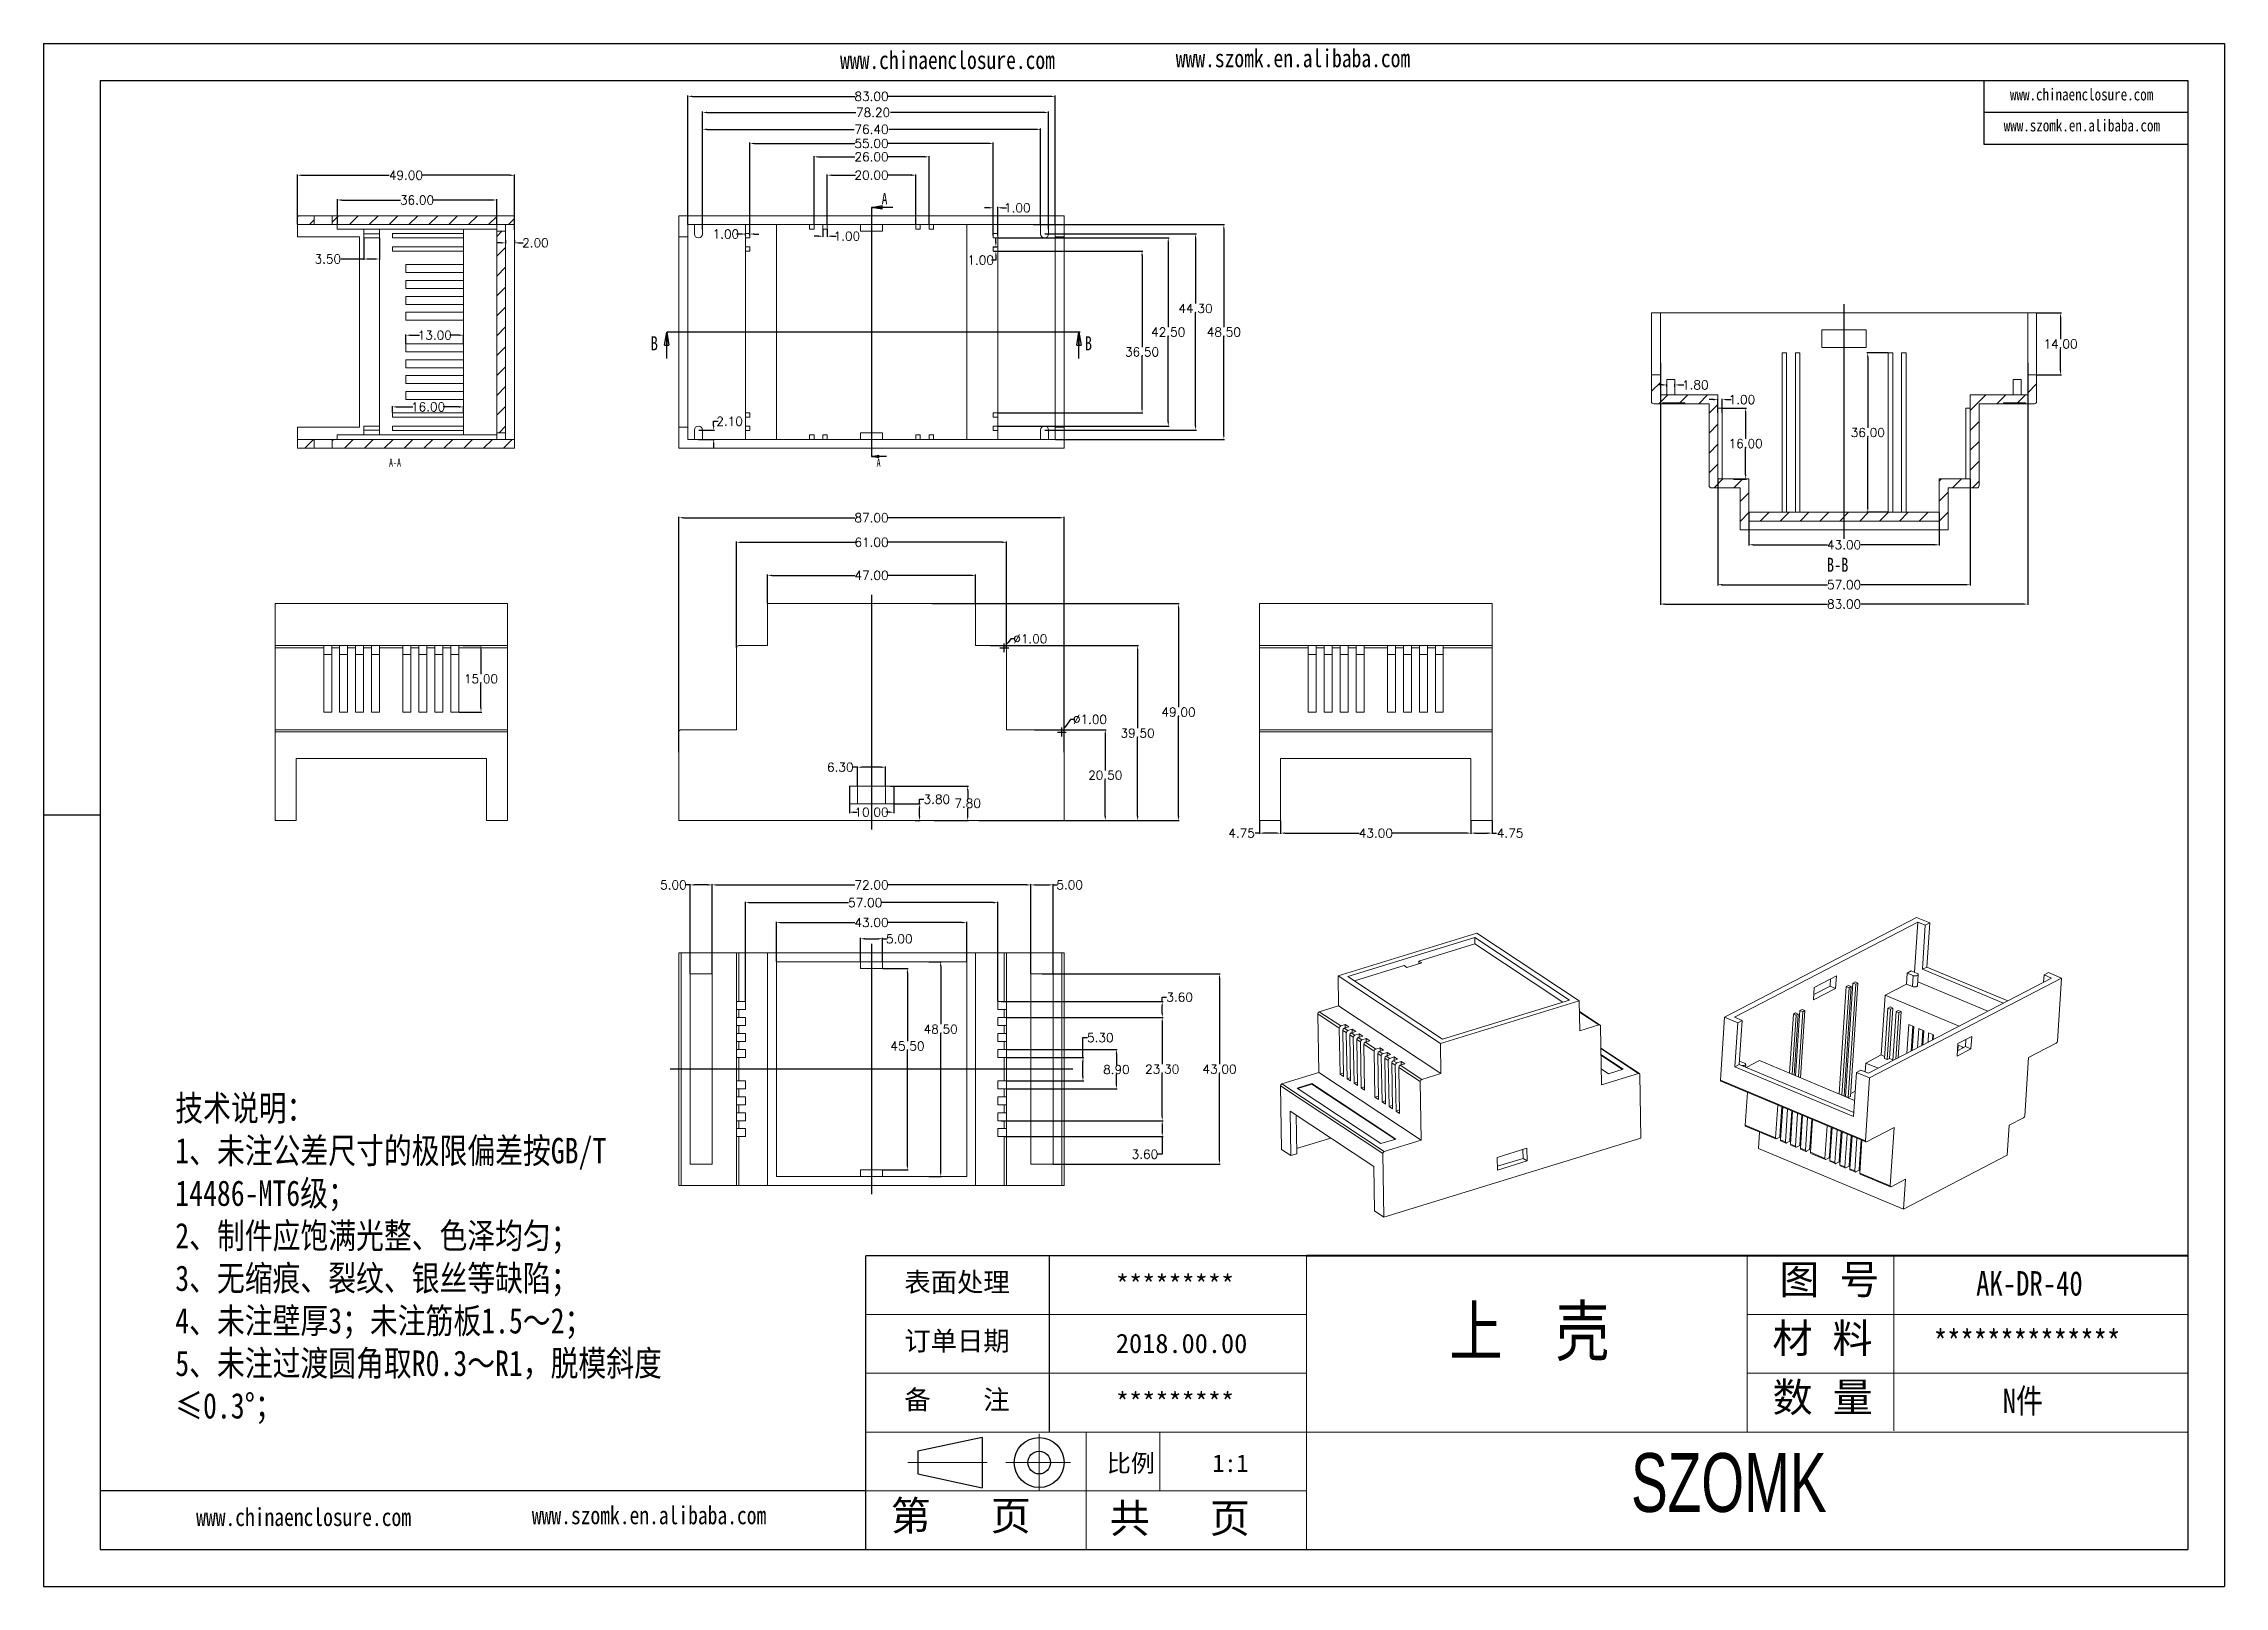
# Model space of a CAD drawing. Header units: inches. Extents: x 3379 to 5125, y 1126 to 1474.
# Drawn here: x 3379.1 to 3871.7, y 1125.7 to 1474 of the extents above; entities that cross this region are included whole.
import ezdxf

# ---------------------------------------------------------------- set-up
doc = ezdxf.new("R2010")
doc.units = ezdxf.units.IN
doc.header["$LTSCALE"] = 15
doc.linetypes.add('CENTER2', pattern=[28.575, 19.05, -3.175, 3.175, -3.175])
doc.layers.add('文字', color=81, linetype='Continuous')
for name, color, linetype, lineweight in [('粗实线', 7, 'Continuous', 30), ('细实线', 3, 'Continuous', 9), ('细点划线', 2, 'CENTER2', 9)]:
    doc.layers.add(name, color=color, linetype=linetype, lineweight=lineweight)
doc.styles.add('SLDTEXTSTYLE0', font='TXT', dxfattribs={"width": 0.75})
doc.styles.get("Standard").update_dxf_attribs({"font": 'txt', "bigfont": 'gbcbig.shx'})
doc.styles.add('宋体', font='', dxfattribs={"width": 0.8, "height": 3.5})
doc.styles.add('长仿宋', font='', dxfattribs={"width": 0.7, "height": 4})
doc.styles.get('宋体').set_extended_font_data('SimSun')
doc.styles.get('长仿宋').set_extended_font_data('SimSun')
doc.dimstyles.new('2.5', dxfattribs={"dimtxt": 2, "dimasz": 1, "dimexe": 0.18, "dimexo": 0.0625, "dimgap": 0.09, "dimtad": 0, "dimtih": 1, "dimtoh": 1, "dimzin": 0, "dimdsep": 46, "dimtxsty": 'Standard', "dimcen": 1, "dimadec": 0, "dimazin": 2, "dimtfac": 1, "dimtofl": 0, "dimtmove": 0, "dimatfit": 3, "dimfxl": 1, "dimtolj": 1, "dimtzin": 0, "dimarcsym": 0})
pattern_1 = [(45, (3104.6076, 793.2793), (-2.245064, 2.245064), [])]

msp = doc.modelspace()

# ---------------------------------------------------------------- texts
at = {"color": 7, "linetype": 'Continuous', "attachment_point": 1, "style": 'SLDTEXTSTYLE0'}
for s, insert, char_height in [('A', (3568.394, 1440.275), 2.54), ('B', (3516.213, 1407.94), 3.175), ('B', (3614.284, 1407.94), 3.175), ('A-A', (3457.076, 1380.283), 1.778), ('A', (3567.239, 1380.283), 1.778), ('B-B', (3781.933, 1357.934), 3.175)]:
    msp.add_mtext(s, dxfattribs=dict(at, insert=insert, char_height=char_height))
at = {"char_height": 4.36441, "width": 2480.51141, "attachment_point": 1}
for s, insert in [('{\\fSimHei|b0|i0|c134|p49;表面处理}', (3573.502, 1196.54)), ('{\\fSimHei|b0|i0|c134|p49;*********}', (3621.303, 1195.979)), ('{\\fSimHei|b0|i0|c134|p49;订单日期}', (3573.502, 1183.269)), ('{\\fSimHei|b0|i0|c134|p49;2018.00.00}', (3621.303, 1182.708)), ('{\\fSimHei|b0|i0|c134|p49;备    注}', (3573.502, 1169.998)), ('{\\fSimHei|b0|i0|c134|p49;*********}', (3621.303, 1169.437))]:
    msp.add_mtext(s, dxfattribs=dict(at, insert=insert))
at = {"layer": '文字', "color": 0, "attachment_point": 1, "style": '宋体'}
for s, insert, char_height, width in [('www.chinaenclosure.com', (3558.986, 1472.349), 4.05504, 71.24316), ('www.szomk.en.alibaba.com', (3634.832, 1472.751), 4.05504, 71.24316), ('www.chinaenclosure.com', (3823.301, 1463.903), 2.70336, 47.49544), ('www.szomk.en.alibaba.com', (3821.888, 1456.903), 2.70336, 47.49544), ('{\\H1.111x;技术说明：\\P1、未注公差尺寸的极限偏差按GB/T 14486-MT6级；\\P2、制件应饱满光整、色泽均匀；\\P3、无缩痕、裂纹、银丝等缺陷；\\P4、未注壁厚3；未注筋板1.5～2；\\P5、未注过渡圆角取R0.3～R1，脱模斜度≤0.3%%D；}', (3408.798, 1236.53), 5.184, 116.76651), ('{\\H1.111x;AK-DR-40}', (3815.658, 1196.84), 4.97664, 57.53555), ('上  壳', (3696.594, 1188.849), 11.0592, 141.38789), ('{\\H1.111x;**************}', (3806.085, 1183.569), 4.97664, 57.53555), ('{\\H1.111x;N件}', (3821.678, 1170.298), 4.97664, 57.53555), ('www.chinaenclosure.com', (3413.512, 1143.339), 4.05504, 71.24316), ('www.szomk.en.alibaba.com', (3489.359, 1143.74), 4.05504, 71.24316)]:
    msp.add_mtext(s, dxfattribs=dict(at, insert=insert, char_height=char_height, width=width))
at = {"layer": '粗实线', "insert": (3737.693, 1155.741), "char_height": 13.27104, "width": 148.82158, "attachment_point": 1, "style": '长仿宋'}
msp.add_mtext('{\\fSTXinwei|b0|i0|c134|p2;SZOMK}', dxfattribs=at)
at = {"layer": '细实线', "color": 7, "attachment_point": 1}
for s, insert, char_height, width in [('{\\fSimSun|b0|i0|c134|p54;图 号}', (3771.209, 1198.292), 6.63552, 33.1776), ('{\\fSimSun|b0|i0|c134|p54;材 料   }', (3769.635, 1185.021), 6.63552, 33.1776), ('{\\fSimSun|b0|i0|c134|p54;数 量}', (3769.668, 1171.684), 6.63552, 29.98012), ('{\\fSimSun|b0|i0|c134|p54;比例}', (3619.257, 1155.467), 3.98131, 17.47672), ('{\\fSimSun|b0|i0|c134|p54;1:1}', (3643.104, 1155.467), 3.98131, 17.47672), ('{\\fSimSun|b0|i0|c134|p54;第   页}', (3570.43, 1144.941), 6.63552, 49.7664), ('{\\fSimSun|b0|i0|c134|p54; 共   页}', (3615.425, 1144.377), 6.63552, 49.7664)]:
    msp.add_mtext(s, dxfattribs=dict(at, insert=insert, char_height=char_height, width=width))

# ---------------------------------------------------------------- blocks, each defined once
blk = doc.blocks.new('_CLOSED')
at = {"color": 0, "linetype": 'ByBlock', "lineweight": -2}
for p, q in [((-1, 0.166667), (0, 0)), ((-1, 0.166667), (-1, -0.166667)), ((0, 0), (-1, -0.166667)), ((0, 0), (-1, 0))]:
    blk.add_line(p, q, dxfattribs=at)
blk = doc.blocks.new('1')
at = {"color": 7, "linetype": 'Continuous', "lineweight": 15}
for p, q in [((4125.38, 1702.35), (4071.17, 1674.18)), ((4125.69, 1701.05), (4073.97, 1674.17)), ((4125.69, 1701.05), (4124.75, 1686.88)), ((4129.08, 1700.81), (4125.38, 1702.35)), ((4127.84, 1700.16), (4125.69, 1701.05)), ((4127.84, 1700.16), (4127.01, 1687.72)), ((4129.08, 1700.81), (4127.84, 1700.16)), ((4129.08, 1700.81), (4128.26, 1688.37)), ((3961.98, 1685.9), (4001.19, 1697.95)), ((4000.63, 1696.71), (3964.75, 1685.68)), ((4000.66, 1694.91), (3984.8, 1690.04)), ((4027.35, 1679.05), (4000.63, 1696.71)), ((4000.66, 1694.91), (4000.63, 1696.71)), ((4025.52, 1678.49), (4000.66, 1694.91)), ((4001.19, 1697.95), (4030.12, 1678.84)), ((3980.63, 1688.76), (3966.61, 1684.46)), ((3981.46, 1688.22), (3980.63, 1688.76)), ((3985.63, 1689.5), (3981.46, 1688.22)), ((3984.8, 1690.04), (3985.63, 1689.5)), ((3984.82, 1689.25), (3984.8, 1690.04)), ((4128.26, 1688.37), (4127.01, 1687.72)), ((4127.01, 1687.72), (4149.89, 1678.16)), ((4128.26, 1688.37), (4151.13, 1678.81)), ((3961.98, 1685.9), (3990.9, 1666.79)), ((3962.12, 1677.39), (3961.98, 1685.9)), ((3964.75, 1685.68), (3991.47, 1668.03)), ((4096.26, 1679.07), (4096.49, 1682.62)), ((4102.49, 1682.31), (4096.26, 1679.07)), ((4100.93, 1682.96), (4096.36, 1680.58)), ((4096.49, 1682.62), (4102.72, 1685.86)), ((4101.06, 1685), (4100.93, 1682.96)), ((4102.49, 1682.31), (4100.93, 1682.96)), ((4102.72, 1685.86), (4102.49, 1682.31)), ((4105.53, 1682.86), (4103.52, 1652.53)), ((4106.31, 1682.53), (4104.3, 1652.21)), ((4106.94, 1682.86), (4104.88, 1651.96)), ((4107.4, 1683.83), (4105.28, 1651.86)), ((4106.16, 1683.18), (4105.53, 1682.86)), ((4105.53, 1682.86), (4106.31, 1682.53)), ((4108.18, 1683.5), (4106.06, 1651.53)), ((4106.94, 1682.86), (4106.16, 1683.18)), ((4106.31, 1682.53), (4106.94, 1682.86)), ((4108.8, 1683.83), (4106.68, 1651.85)), ((4108.03, 1684.15), (4107.4, 1683.83)), ((4107.4, 1683.83), (4108.18, 1683.5)), ((4108.8, 1683.83), (4108.03, 1684.15)), ((4108.18, 1683.5), (4108.8, 1683.83)), ((4111.8, 1658.36), (4163.52, 1685.24)), ((4112.11, 1657.06), (4166.32, 1685.24)), ((4122.54, 1683.55), (4116.5, 1680.41)), ((4122.75, 1686.66), (4122.54, 1683.55)), ((4124.18, 1682.87), (4122.54, 1683.55)), ((4122.75, 1686.66), (4123.87, 1687.25)), ((4124.39, 1685.98), (4122.75, 1686.66)), ((4123.87, 1687.25), (4125.51, 1686.56)), ((4124.18, 1682.87), (4124.39, 1685.98)), ((4125.64, 1683.1), (4125.85, 1686.21)), ((4145.51, 1675.88), (4125.71, 1684.16)), ((4161.23, 1684.06), (4161.37, 1686.14)), ((4162.62, 1686.79), (4161.37, 1686.14)), ((4163.52, 1685.24), (4161.37, 1686.14)), ((4166.32, 1685.24), (4162.62, 1686.79)), ((4166.32, 1685.24), (4165.14, 1667.48)), ((3956.56, 1658.59), (3956.29, 1675.15)), ((3962.35, 1671.15), (3956.29, 1675.15)), ((3956.7, 1675.73), (3962.12, 1677.39)), ((3956.7, 1675.73), (3962.76, 1671.72)), ((3962.12, 1677.39), (3991.04, 1658.28)), ((4030.12, 1678.84), (3990.9, 1666.79)), ((3991.47, 1668.03), (4027.35, 1679.05)), ((4030.26, 1670.33), (4030.12, 1678.84)), ((4035.97, 1671.97), (4030.17, 1675.8)), ((4091.2, 1675.41), (4090.58, 1675.09)), ((4091.98, 1675.08), (4091.2, 1675.41)), ((4092.45, 1676.06), (4091.22, 1657.67)), ((4093.23, 1675.73), (4092, 1657.34)), ((4093.07, 1676.38), (4092.45, 1676.06)), ((4092.45, 1676.06), (4093.23, 1675.73)), ((4093.85, 1676.06), (4092.59, 1657.1)), ((4093.85, 1676.06), (4093.07, 1676.38)), ((4093.23, 1675.73), (4093.85, 1676.06)), ((4116.5, 1680.41), (4115.38, 1663.54)), ((4117.26, 1676.77), (4116.31, 1662.56)), ((4137.41, 1671.67), (4116.5, 1680.41)), ((4118.04, 1676.45), (4117.09, 1662.24)), ((4117.88, 1677.1), (4117.26, 1676.77)), ((4117.26, 1676.77), (4118.04, 1676.45)), ((4118.66, 1676.77), (4117.72, 1662.56)), ((4118.66, 1676.77), (4117.88, 1677.1)), ((4118.04, 1676.45), (4118.66, 1676.77)), ((4119.6, 1675.79), (4118.68, 1661.94)), ((4120.38, 1675.47), (4119.51, 1662.37)), ((4120.22, 1676.12), (4119.6, 1675.79)), ((4119.6, 1675.79), (4120.38, 1675.47)), ((4121, 1675.79), (4120.13, 1662.7)), ((4121, 1675.79), (4120.22, 1676.12)), ((4120.38, 1675.47), (4121, 1675.79)), ((3962.35, 1671.15), (3962.56, 1658.16)), ((3964.01, 1672.11), (3962.76, 1671.72)), ((3963.55, 1657.51), (3963.34, 1670.49)), ((3964.33, 1669.84), (3963.34, 1670.49)), ((3965, 1671.45), (3963.75, 1671.07)), ((3963.75, 1671.07), (3964.74, 1670.41)), ((3965, 1671.45), (3964.01, 1672.11)), ((3964.01, 1672.11), (3964.02, 1671.15)), ((3964.33, 1669.84), (3964.55, 1656.85)), ((3965.99, 1670.8), (3964.74, 1670.41)), ((3965.54, 1656.2), (3965.32, 1669.18)), ((3966.31, 1668.53), (3965.32, 1669.18)), ((3966.98, 1670.14), (3965.73, 1669.76)), ((3965.73, 1669.76), (3966.72, 1669.1)), ((3966.98, 1670.14), (3965.99, 1670.8)), ((3965.99, 1670.8), (3966.01, 1669.84)), ((3967.97, 1669.49), (3966.72, 1669.1)), ((3968.97, 1668.83), (3967.97, 1669.49)), ((3967.97, 1669.49), (3967.99, 1668.53)), ((4035.68, 1672), (4030.26, 1670.33)), ((4036.38, 1655.11), (4036.11, 1671.68)), ((4071.17, 1674.18), (4069.98, 1656.41)), ((4071.17, 1674.18), (4074.87, 1672.63)), ((4073.97, 1674.17), (4076.12, 1673.28)), ((4074.87, 1672.63), (4074.04, 1660.2)), ((4076.12, 1673.28), (4074.87, 1672.63)), ((4075.29, 1660.84), (4076.12, 1673.28)), ((4090.58, 1675.09), (4089.47, 1658.41)), ((4091.36, 1674.76), (4090.25, 1658.08)), ((4090.58, 1675.09), (4091.36, 1674.76)), ((4091.98, 1675.08), (4090.83, 1657.83)), ((4091.36, 1674.76), (4091.98, 1675.08)), ((4122.62, 1663.99), (4123.16, 1672.15)), ((4123.16, 1672.15), (4124.57, 1671.56)), ((4123.87, 1664.64), (4124.34, 1671.66)), ((4124.57, 1671.56), (4124.12, 1664.77)), ((4125.61, 1665.54), (4125.97, 1670.98)), ((4125.97, 1670.98), (4127.38, 1670.39)), ((4126.86, 1666.19), (4127.14, 1670.49)), ((4127.38, 1670.39), (4127.11, 1666.32)), ((4128.6, 1667.1), (4128.78, 1669.8)), ((4128.78, 1669.8), (4130.18, 1669.22)), ((4129.85, 1667.74), (4129.95, 1669.31)), ((4130.18, 1669.22), (4130.09, 1667.87)), ((3966.31, 1668.53), (3966.53, 1655.54)), ((3967.52, 1654.89), (3967.3, 1667.87)), ((3968.3, 1667.22), (3967.3, 1667.87)), ((3968.97, 1668.83), (3967.71, 1668.45)), ((3967.71, 1668.45), (3968.71, 1667.79)), ((3968.3, 1667.22), (3968.51, 1654.23)), ((3969.96, 1668.18), (3968.71, 1667.79)), ((3969.5, 1653.58), (3969.29, 1666.56)), ((3972.21, 1664.63), (3969.29, 1666.56)), ((3970.95, 1667.52), (3969.7, 1667.14)), ((3969.7, 1667.14), (3972.62, 1665.21)), ((3970.95, 1667.52), (3969.96, 1668.18)), ((3969.96, 1668.18), (3969.97, 1667.22)), ((3972.42, 1651.65), (3972.21, 1664.63)), ((3973.87, 1665.59), (3972.62, 1665.21)), ((3973.2, 1663.98), (3973.42, 1650.99)), ((3974.19, 1663.32), (3973.2, 1663.98)), ((3974.86, 1664.94), (3973.61, 1664.55)), ((3973.61, 1664.55), (3974.6, 1663.9)), ((3973.87, 1665.59), (3974.86, 1664.94)), ((3973.89, 1664.64), (3973.87, 1665.59)), ((3974.41, 1650.34), (3974.19, 1663.32)), ((3975.85, 1664.28), (3974.6, 1663.9)), ((3976.84, 1663.63), (3975.59, 1663.24)), ((3975.59, 1663.24), (3976.58, 1662.59)), ((3975.85, 1664.28), (3976.84, 1663.63)), ((3975.87, 1663.33), (3975.85, 1664.28)), ((3977.84, 1662.97), (3976.58, 1662.59)), ((3977.84, 1662.97), (3978.83, 1662.32)), ((3977.85, 1662.02), (3977.84, 1662.97)), ((3991.04, 1658.28), (3990.9, 1666.79)), ((4047.1, 1658.28), (4036.21, 1665.48)), ((4042.53, 1659.53), (4036.24, 1663.69)), ((4042.35, 1659.48), (4036.25, 1663.51)), ((4115.38, 1663.54), (4111.02, 1661.27)), ((4116.35, 1663.13), (4115.38, 1663.54)), ((4137.03, 1666.76), (4136.79, 1663.2)), ((4136.79, 1663.2), (4140.72, 1665.24)), ((4136.89, 1664.72), (4139.16, 1665.9)), ((4137.12, 1666.31), (4137.02, 1664.79)), ((4140.95, 1668.8), (4137.03, 1666.76)), ((4138.53, 1665.73), (4137.12, 1666.31)), ((4138.3, 1665.82), (4138.27, 1665.43)), ((4138.52, 1665.56), (4138.53, 1665.73)), ((4139.16, 1665.9), (4139.29, 1667.93)), ((4139.16, 1665.9), (4140.72, 1665.24)), ((4140.72, 1665.24), (4140.95, 1668.8)), ((4157.01, 1662.82), (4155.92, 1646.39)), ((4164.8, 1666.87), (4157.01, 1662.82)), ((3946.13, 1655.38), (3956.56, 1658.59)), ((3956.56, 1658.59), (3985.49, 1639.48)), ((3963.54, 1658.46), (3962.56, 1658.16)), ((3962.56, 1658.16), (3963.55, 1657.51)), ((3965.52, 1657.15), (3964.55, 1656.85)), ((3964.55, 1656.85), (3965.54, 1656.2)), ((3975.18, 1662.67), (3975.4, 1649.68)), ((3976.17, 1662.01), (3975.18, 1662.67)), ((3976.39, 1649.03), (3976.17, 1662.01)), ((3977.17, 1661.36), (3977.38, 1648.37)), ((3978.16, 1660.7), (3977.17, 1661.36)), ((3978.83, 1662.32), (3977.58, 1661.93)), ((3977.58, 1661.93), (3978.57, 1661.28)), ((3978.37, 1647.72), (3978.16, 1660.7)), ((3979.82, 1661.66), (3978.57, 1661.28)), ((3985.21, 1656.04), (3979.15, 1660.05)), ((3979.15, 1660.05), (3979.37, 1647.06)), ((3980.81, 1661.01), (3979.56, 1660.62)), ((3979.56, 1660.62), (3985.62, 1656.62)), ((3979.82, 1661.66), (3980.81, 1661.01)), ((3979.84, 1660.71), (3979.82, 1661.66)), ((3985.62, 1656.62), (3991.04, 1658.28)), ((4036.31, 1659.6), (4038.36, 1658.25)), ((4046.81, 1658.32), (4036.38, 1655.11)), ((4038.36, 1658.25), (4042.53, 1659.53)), ((4047.54, 1640.09), (4047.24, 1658)), ((4075.29, 1660.84), (4074.04, 1660.2)), ((4074.04, 1660.2), (4107.58, 1646.18)), ((4107.65, 1647.31), (4075.29, 1660.84)), ((4076.78, 1661.24), (4075.36, 1661.83)), ((4077.07, 1660.1), (4077.12, 1660.88)), ((4077.26, 1660.02), (4080.98, 1661.95)), ((4107.88, 1650.71), (4080.98, 1661.95)), ((4107.58, 1646.18), (4108.4, 1658.61)), ((4109.65, 1659.26), (4108.4, 1658.61)), ((4108.4, 1658.61), (4112.11, 1657.06)), ((4109.65, 1659.26), (4111.8, 1658.36)), ((4111.02, 1661.27), (4110.85, 1658.76)), ((4112.11, 1657.06), (4110.93, 1639.3)), ((4114.55, 1659.79), (4111.02, 1661.27)), ((4116.31, 1662.56), (4117.09, 1662.24)), ((4117.09, 1662.24), (4117.72, 1662.56)), ((4118.69, 1662.15), (4117.72, 1662.56)), ((3974.65, 1635.7), (3945.72, 1654.81)), ((3946.02, 1636.9), (3945.72, 1654.81)), ((3946.13, 1655.38), (3975.06, 1636.27)), ((3950.42, 1654.17), (3954.59, 1655.45)), ((3974.11, 1638.51), (3950.42, 1654.17)), ((3950.6, 1654.04), (3954.59, 1655.27)), ((3954.59, 1655.45), (3978.28, 1639.8)), ((3954.59, 1655.27), (3954.59, 1655.45)), ((3954.59, 1655.27), (3978.1, 1639.74)), ((3967.5, 1655.84), (3966.53, 1655.54)), ((3966.53, 1655.54), (3967.52, 1654.89)), ((3969.49, 1654.53), (3968.51, 1654.23)), ((3968.51, 1654.23), (3969.5, 1653.58)), ((3973.4, 1651.95), (3972.42, 1651.65)), ((3973.42, 1650.99), (3972.42, 1651.65)), ((3975.38, 1650.64), (3974.41, 1650.34)), ((3985.49, 1639.48), (3985.21, 1656.04)), ((4069.98, 1656.41), (4110.93, 1639.3)), ((4070.1, 1656.12), (4111.05, 1639)), ((4077.58, 1652.99), (4076.96, 1643.75)), ((4105.28, 1651.86), (4105.21, 1651.82)), ((4105.28, 1651.86), (4106.06, 1651.53)), ((4106.06, 1651.53), (4106.68, 1651.85)), ((4108.05, 1653.3), (4106.73, 1652.61)), ((3972.12, 1632.05), (3948.43, 1647.7)), ((3948.43, 1647.7), (3948.64, 1635.17)), ((3950.31, 1635.68), (3950.12, 1646.58)), ((3975.4, 1649.68), (3974.41, 1650.34)), ((3977.37, 1649.33), (3976.39, 1649.03)), ((3977.38, 1648.37), (3976.39, 1649.03)), ((3979.35, 1648.02), (3978.37, 1647.72)), ((3979.37, 1647.06), (3978.37, 1647.72)), ((4085.54, 1640.16), (4086.16, 1649.4)), ((4086.88, 1642.14), (4087.33, 1648.92)), ((4087.56, 1648.82), (4086.95, 1639.58)), ((4087.38, 1646.03), (4087.14, 1646.12)), ((4088.35, 1638.99), (4088.96, 1648.23)), ((4089.69, 1640.97), (4090.14, 1647.74)), ((4090.37, 1647.64), (4089.75, 1638.4)), ((4090.18, 1644.85), (4089.95, 1644.95)), ((4090.16, 1647.73), (4089.98, 1644.94)), ((4091.16, 1637.82), (4091.77, 1647.06)), ((4092.49, 1639.8), (4092.94, 1646.57)), ((4093.18, 1646.47), (4092.56, 1637.23)), ((4093.11, 1645.54), (4092.87, 1645.41)), ((4093.97, 1636.64), (4094.58, 1645.88)), ((4095.75, 1645.39), (4095.3, 1638.62)), ((4095.98, 1645.3), (4095.37, 1636.06)), ((4155.58, 1645.78), (4151.53, 1643.68)), ((3950.28, 1637.14), (3959.93, 1640.1)), ((3978.28, 1639.8), (3974.11, 1638.51)), ((4047.54, 1640.09), (3974.94, 1617.79)), ((3975.06, 1636.27), (3985.49, 1639.48)), ((4076.96, 1643.75), (4085.54, 1640.16)), ((4077.08, 1643.45), (4085.66, 1639.86)), ((4081.05, 1641.79), (4080.74, 1637.14)), ((4086.76, 1640.37), (4085.82, 1639.88)), ((4086.76, 1640.37), (4086.88, 1642.14)), ((4086.99, 1640.27), (4086.76, 1640.37)), ((4087.11, 1642.05), (4086.88, 1642.14)), ((4086.95, 1639.58), (4088.35, 1638.99)), ((4087.07, 1639.28), (4088.47, 1638.69)), ((4089.57, 1639.19), (4088.63, 1638.71)), ((4089.57, 1639.19), (4089.69, 1640.97)), ((4089.8, 1639.1), (4089.57, 1639.19)), ((4089.92, 1640.87), (4089.69, 1640.97)), ((4089.75, 1638.4), (4091.16, 1637.82)), ((4092.37, 1638.02), (4092.49, 1639.8)), ((4092.73, 1639.7), (4092.49, 1639.8)), ((4092.99, 1643.68), (4092.76, 1643.78)), ((4095.18, 1636.85), (4095.3, 1638.62)), ((4095.53, 1638.53), (4095.3, 1638.62)), ((4095.8, 1642.51), (4095.56, 1642.6)), ((4100.12, 1643.57), (4099.5, 1634.33)), ((4101.29, 1643.08), (4100.84, 1636.31)), ((4100.91, 1633.74), (4101.52, 1642.98)), ((4101.33, 1640.19), (4101.1, 1640.29)), ((4102.92, 1642.4), (4102.31, 1633.15)), ((4104.09, 1641.91), (4103.64, 1635.13)), ((4103.71, 1632.57), (4104.33, 1641.81)), ((4104.14, 1639.02), (4103.91, 1639.11)), ((4105.73, 1641.22), (4105.12, 1631.98)), ((4106.9, 1640.73), (4106.45, 1633.96)), ((4106.52, 1631.39), (4107.14, 1640.64)), ((4108.54, 1640.05), (4107.93, 1630.81)), ((4109.71, 1639.56), (4109.26, 1632.79)), ((4109.33, 1630.22), (4109.94, 1639.46)), ((4111.21, 1639.02), (4119, 1643.07)), ((4119, 1643.07), (4117.91, 1626.63)), ((4151.53, 1643.68), (4150.97, 1635.24)), ((3948.64, 1635.17), (3946.02, 1636.9)), ((3950.31, 1635.68), (3948.64, 1635.17)), ((3972.33, 1619.52), (3972.12, 1632.05)), ((3974.94, 1617.79), (3974.65, 1635.7)), ((4015.3, 1637.2), (4006.95, 1634.64)), ((4006.95, 1634.64), (4007.01, 1631.06)), ((4006.99, 1632.12), (4014.25, 1634.35)), ((4007.01, 1631.06), (4015.36, 1633.62)), ((4014.25, 1634.35), (4014.21, 1636.87)), ((4014.25, 1634.35), (4015.36, 1633.62)), ((4015.36, 1633.62), (4015.3, 1637.2)), ((4121.68, 1620.02), (4080.74, 1637.14)), ((4089.87, 1638.1), (4091.28, 1637.52)), ((4092.37, 1638.02), (4091.44, 1637.53)), ((4092.61, 1637.92), (4092.37, 1638.02)), ((4092.56, 1637.23), (4093.97, 1636.64)), ((4092.68, 1636.93), (4094.08, 1636.34)), ((4095.18, 1636.85), (4094.25, 1636.36)), ((4095.42, 1636.75), (4095.18, 1636.85)), ((4095.37, 1636.06), (4099.5, 1634.33)), ((4095.49, 1635.76), (4099.62, 1634.03)), ((4100.72, 1634.53), (4099.78, 1634.05)), ((4100.84, 1636.31), (4100.72, 1634.53)), ((4100.72, 1634.53), (4100.95, 1634.43)), ((4101.07, 1636.21), (4100.84, 1636.31)), ((4100.91, 1633.74), (4102.31, 1633.15)), ((4101.02, 1633.44), (4102.43, 1632.86)), ((4103.53, 1633.36), (4102.59, 1632.87)), ((4103.64, 1635.13), (4103.53, 1633.36)), ((4103.53, 1633.36), (4103.76, 1633.26)), ((4103.88, 1635.04), (4103.64, 1635.13)), ((4103.71, 1632.57), (4105.12, 1631.98)), ((4103.83, 1632.27), (4105.24, 1631.68)), ((4106.33, 1632.18), (4105.4, 1631.7)), ((4106.45, 1633.96), (4106.33, 1632.18)), ((4106.33, 1632.18), (4106.57, 1632.09)), ((4106.69, 1633.86), (4106.45, 1633.96)), ((4106.95, 1637.84), (4106.72, 1637.94)), ((4109.26, 1632.79), (4109.14, 1631.01)), ((4109.49, 1632.69), (4109.26, 1632.79)), ((4109.76, 1636.67), (4109.52, 1636.77)), ((4121.68, 1620.02), (4150.97, 1635.24)), ((4106.52, 1631.39), (4107.93, 1630.81)), ((4106.64, 1631.09), (4108.04, 1630.51)), ((4109.14, 1631.01), (4108.21, 1630.53)), ((4109.14, 1631.01), (4109.37, 1630.91)), ((4109.33, 1630.22), (4117.91, 1626.63)), ((4109.45, 1629.92), (4118.03, 1626.34)), ((4118.19, 1626.35), (4122.24, 1628.46)), ((4122.24, 1628.46), (4121.68, 1620.02)), ((3974.94, 1617.79), (3972.33, 1619.52))]:
    blk.add_line(p, q, dxfattribs=at)
at = {"color": 8, "linetype": 'Continuous', "lineweight": 15}
for p, q in [((4035.68, 1672), (4030.17, 1675.64)), ((4046.81, 1658.32), (4036.22, 1665.32))]:
    blk.add_line(p, q, dxfattribs=at)
at = {"color": 7, "linetype": 'Continuous', "lineweight": 15, "flags": 128}
for points in [[(4124.18, 1682.87), (4124.43, 1682.79), (4124.7, 1682.75), (4124.98, 1682.75), (4125.24, 1682.79), (4125.44, 1682.87), (4125.58, 1682.97), (4125.64, 1683.1), (4125.64, 1683.1)], [(4124.39, 1685.98), (4124.63, 1685.9), (4124.91, 1685.86), (4125.19, 1685.86), (4125.44, 1685.9), (4125.65, 1685.98), (4125.79, 1686.08), (4125.85, 1686.2), (4125.82, 1686.33), (4125.7, 1686.46), (4125.51, 1686.56)], [(4075.95, 1660.57), (4076.18, 1660.54), (4076.46, 1660.54), (4076.71, 1660.58), (4076.92, 1660.65), (4077.06, 1660.76), (4077.12, 1660.88), (4077.09, 1661.01), (4076.97, 1661.13), (4076.78, 1661.24)], [(4085.82, 1639.88), (4085.76, 1639.86), (4085.71, 1639.85), (4085.66, 1639.87), (4085.61, 1639.9), (4085.58, 1639.94), (4085.56, 1640.01), (4085.54, 1640.08), (4085.54, 1640.16)], [(4088.63, 1638.71), (4088.57, 1638.69), (4088.52, 1638.68), (4088.46, 1638.69), (4088.42, 1638.72), (4088.39, 1638.77), (4088.36, 1638.83), (4088.35, 1638.91), (4088.35, 1638.99)], [(4110.93, 1639.3), (4110.93, 1639.22), (4110.94, 1639.14), (4110.96, 1639.08), (4111, 1639.03), (4111.04, 1639), (4111.09, 1638.99), (4111.15, 1638.99), (4111.21, 1639.02)], [(4091.44, 1637.53), (4091.38, 1637.51), (4091.32, 1637.51), (4091.27, 1637.52), (4091.23, 1637.55), (4091.19, 1637.6), (4091.17, 1637.66), (4091.16, 1637.73), (4091.16, 1637.82)], [(4094.25, 1636.36), (4094.19, 1636.34), (4094.13, 1636.33), (4094.08, 1636.35), (4094.04, 1636.38), (4094, 1636.42), (4093.98, 1636.49), (4093.97, 1636.56), (4093.97, 1636.64)], [(4099.5, 1634.33), (4099.5, 1634.24), (4099.51, 1634.17), (4099.54, 1634.11), (4099.57, 1634.06), (4099.62, 1634.03), (4099.67, 1634.02), (4099.72, 1634.02), (4099.78, 1634.05)], [(4102.31, 1633.15), (4102.31, 1633.07), (4102.32, 1633), (4102.35, 1632.94), (4102.38, 1632.89), (4102.42, 1632.86), (4102.48, 1632.84), (4102.53, 1632.85), (4102.59, 1632.87)], [(4105.12, 1631.98), (4105.12, 1631.9), (4105.13, 1631.82), (4105.15, 1631.76), (4105.19, 1631.71), (4105.23, 1631.68), (4105.28, 1631.67), (4105.34, 1631.68), (4105.4, 1631.7)], [(4107.93, 1630.81), (4107.93, 1630.72), (4107.94, 1630.65), (4107.96, 1630.59), (4108, 1630.54), (4108.04, 1630.51), (4108.09, 1630.5), (4108.15, 1630.5), (4108.21, 1630.53)], [(4117.91, 1626.63), (4117.91, 1626.55), (4117.92, 1626.48), (4117.94, 1626.42), (4117.98, 1626.37), (4118.02, 1626.34), (4118.07, 1626.32), (4118.13, 1626.33), (4118.19, 1626.35)]]:
    blk.add_lwpolyline(points, dxfattribs=at)
at = {"color": 7, "linetype": 'Continuous', "lineweight": 15}
for centre, radius, start, end in [((3956.9, 1675.15), 0.616, 109.58937, 179.54423), ((3962.96, 1671.14), 0.616, 109.58937, 179.54423), ((3963.95, 1670.49), 0.616, 109.58937, 179.54423), ((3964.95, 1669.83), 0.616, 109.58937, 179.54423), ((3965.94, 1669.18), 0.616, 109.58937, 179.54423), ((3966.93, 1668.52), 0.616, 109.58937, 179.54423), ((4035.79, 1671.7), 0.317, 356.19074, 109.88345), ((3967.92, 1667.87), 0.616, 109.58937, 179.54423), ((3968.91, 1667.21), 0.616, 109.58937, 179.54423), ((3969.9, 1666.56), 0.616, 109.58937, 179.54423), ((3972.82, 1664.63), 0.616, 109.58937, 179.54423), ((3973.82, 1663.97), 0.616, 109.58937, 179.54423), ((3974.81, 1663.32), 0.616, 109.58937, 179.54423), ((3975.8, 1662.66), 0.616, 109.58937, 179.54423), ((4164.36, 1667.52), 0.783, 304.26631, 356.98811), ((3976.79, 1662.01), 0.616, 109.58937, 179.54423), ((3977.78, 1661.35), 0.616, 109.58937, 179.54423), ((3978.77, 1660.7), 0.616, 109.58937, 179.54423), ((3979.77, 1660.04), 0.616, 109.58937, 179.54423), ((4046.92, 1658.02), 0.317, 356.18992, 109.88377), ((3946.34, 1654.8), 0.616, 109.58908, 179.54479), ((3985.83, 1656.04), 0.616, 109.58937, 179.54423), ((4070.25, 1656.35), 0.276, 165.90399, 237.36053), ((4155.14, 1646.43), 0.783, 304.26651, 356.9877), ((4077.23, 1643.68), 0.276, 165.90081, 237.36463), ((4087.21, 1639.51), 0.276, 165.90081, 237.36463), ((4090.02, 1638.34), 0.276, 165.90081, 237.36463), ((3975.26, 1635.69), 0.616, 109.58908, 179.54479), ((4092.83, 1637.16), 0.276, 165.90081, 237.36463), ((4095.64, 1635.99), 0.276, 165.90081, 237.36463), ((4101.17, 1633.67), 0.276, 165.90081, 237.36463), ((4103.98, 1632.5), 0.276, 165.90081, 237.36463), ((4106.79, 1631.33), 0.276, 165.90081, 237.36463), ((4109.6, 1630.15), 0.276, 165.90081, 237.36463)]:
    blk.add_arc(centre, radius, start, end, dxfattribs=at)
blk = doc.blocks.new('*D101')
at = {"color": 0, "lineweight": -2}
for p, q in [((3542.6, 1347.64), (3542.6, 1354.13)), ((3543.6, 1353.95), (3562.34, 1353.95)), ((3588.6, 1353.95), (3569.86, 1353.95)), ((3589.6, 1347.64), (3589.6, 1354.13))]:
    blk.add_line(p, q, dxfattribs=at)
at = {"color": 0}
for points in [[(3543.6, 1354.11), (3543.6, 1353.78), (3542.6, 1353.95)], [(3588.6, 1354.11), (3588.6, 1353.78), (3589.6, 1353.95)]]:
    blk.add_solid(points, dxfattribs=at)
at = {"layer": 'Defpoints', "color": 0}
for p in [(3589.6, 1353.95), (3542.6, 1347.58), (3589.6, 1347.58)]:
    blk.add_point(p, dxfattribs=at)
at = {"color": 0, "insert": (3566.1, 1353.95), "char_height": 2, "attachment_point": 5}
blk.add_mtext('\\A1;47.00', dxfattribs=at)
blk = doc.blocks.new('*D102')
at = {"color": 0, "lineweight": -2}
for p, q in [((3535.6, 1337.64), (3535.6, 1361.6)), ((3536.6, 1361.42), (3562.68, 1361.42)), ((3595.6, 1361.42), (3569.52, 1361.42)), ((3596.6, 1337.64), (3596.6, 1361.6))]:
    blk.add_line(p, q, dxfattribs=at)
at = {"color": 0}
for points in [[(3536.6, 1361.59), (3536.6, 1361.25), (3535.6, 1361.42)], [(3595.6, 1361.59), (3595.6, 1361.25), (3596.6, 1361.42)]]:
    blk.add_solid(points, dxfattribs=at)
at = {"layer": 'Defpoints', "color": 0}
for p in [(3596.6, 1361.42), (3535.6, 1337.58), (3596.6, 1337.58)]:
    blk.add_point(p, dxfattribs=at)
at = {"color": 0, "insert": (3566.1, 1361.42), "char_height": 2, "attachment_point": 5}
blk.add_mtext('\\A1;61.00', dxfattribs=at)
blk = doc.blocks.new('*D103')
at = {"color": 0, "lineweight": -2}
for p, q in [((3522.6, 1314.06), (3522.6, 1367.14)), ((3523.6, 1366.96), (3562.34, 1366.96)), ((3608.6, 1366.96), (3569.86, 1366.96)), ((3609.6, 1314.06), (3609.6, 1367.14))]:
    blk.add_line(p, q, dxfattribs=at)
at = {"color": 0}
for points in [[(3523.6, 1367.13), (3523.6, 1366.8), (3522.6, 1366.96)], [(3608.6, 1367.13), (3608.6, 1366.8), (3609.6, 1366.96)]]:
    blk.add_solid(points, dxfattribs=at)
at = {"layer": 'Defpoints', "color": 0}
for p in [(3522.6, 1366.96), (3522.6, 1314), (3609.6, 1314)]:
    blk.add_point(p, dxfattribs=at)
at = {"color": 0, "insert": (3566.1, 1366.96), "char_height": 2, "attachment_point": 5}
blk.add_mtext('\\A1;87.00', dxfattribs=at)
blk = doc.blocks.new('*D104')
at = {"color": 0, "lineweight": -2}
for p, q in [((3602.91, 1319.08), (3619.09, 1319.08)), ((3618.91, 1318.08), (3618.91, 1309.92)), ((3618.91, 1299.58), (3618.91, 1307.74)), ((3609.66, 1298.58), (3619.09, 1298.58))]:
    blk.add_line(p, q, dxfattribs=at)
at = {"color": 0}
for points in [[(3618.74, 1318.08), (3619.08, 1318.08), (3618.91, 1319.08)], [(3618.74, 1299.58), (3619.08, 1299.58), (3618.91, 1298.58)]]:
    blk.add_solid(points, dxfattribs=at)
at = {"layer": 'Defpoints', "color": 0}
for p in [(3602.85, 1319.08), (3618.91, 1319.08), (3609.6, 1298.58)]:
    blk.add_point(p, dxfattribs=at)
at = {"color": 0, "insert": (3618.91, 1308.83), "char_height": 2, "attachment_point": 5}
blk.add_mtext('\\A1;20.50', dxfattribs=at)
blk = doc.blocks.new('*D105')
at = {"color": 0, "lineweight": -2}
for p, q in [((3592.91, 1338.08), (3626.39, 1338.08)), ((3626.21, 1337.08), (3626.21, 1319.42)), ((3626.21, 1299.58), (3626.21, 1317.24)), ((3603.16, 1298.58), (3626.39, 1298.58))]:
    blk.add_line(p, q, dxfattribs=at)
at = {"color": 0}
for points in [[(3626.04, 1337.08), (3626.38, 1337.08), (3626.21, 1338.08)], [(3626.04, 1299.58), (3626.38, 1299.58), (3626.21, 1298.58)]]:
    blk.add_solid(points, dxfattribs=at)
at = {"layer": 'Defpoints', "color": 0}
for p in [(3592.85, 1338.08), (3626.21, 1338.08), (3603.1, 1298.58)]:
    blk.add_point(p, dxfattribs=at)
at = {"color": 0, "insert": (3626.21, 1318.33), "char_height": 2, "attachment_point": 5}
blk.add_mtext('\\A1;39.50', dxfattribs=at)
blk = doc.blocks.new('*D106')
at = {"color": 0, "lineweight": -2}
for p, q in [((3579.79, 1347.58), (3635.63, 1347.58)), ((3635.45, 1346.58), (3635.45, 1324.17)), ((3635.45, 1299.58), (3635.45, 1321.99)), ((3590.33, 1298.58), (3635.63, 1298.58))]:
    blk.add_line(p, q, dxfattribs=at)
at = {"color": 0}
for points in [[(3635.28, 1346.58), (3635.62, 1346.58), (3635.45, 1347.58)], [(3635.28, 1299.58), (3635.62, 1299.58), (3635.45, 1298.58)]]:
    blk.add_solid(points, dxfattribs=at)
at = {"layer": 'Defpoints', "color": 0}
for p in [(3579.72, 1347.58), (3635.45, 1347.58), (3590.27, 1298.58)]:
    blk.add_point(p, dxfattribs=at)
at = {"color": 0, "insert": (3635.45, 1323.08), "char_height": 2, "attachment_point": 5}
blk.add_mtext('\\A1;49.00', dxfattribs=at)
blk = doc.blocks.new('*D107')
at = {"color": 0, "lineweight": -2}
for p, q in [((3611.02, 1321.43), (3609.94, 1319.82)), ((3612.02, 1321.43), (3611.02, 1321.43)), ((3608.1, 1318.58), (3610.1, 1318.58)), ((3609.1, 1317.58), (3609.1, 1319.58))]:
    blk.add_line(p, q, dxfattribs=at)
at = {"color": 0}
blk.add_solid([(3609.8, 1319.92), (3610.08, 1319.73), (3609.38, 1319)], dxfattribs=at)
at = {"layer": 'Defpoints', "color": 0}
for p in [(3608.82, 1318.17), (3609.38, 1319)]:
    blk.add_point(p, dxfattribs=at)
at = {"color": 0, "insert": (3615.45, 1321.43), "char_height": 2, "attachment_point": 5}
blk.add_mtext('\\A1;∅1.00', dxfattribs=at)
blk = doc.blocks.new('*D108')
at = {"color": 0, "lineweight": -2}
for p, q in [((3595.1, 1337.58), (3597.1, 1337.58)), ((3596.1, 1336.58), (3596.1, 1338.58)), ((3597.55, 1339.62), (3596.97, 1338.81)), ((3598.55, 1339.62), (3597.55, 1339.62))]:
    blk.add_line(p, q, dxfattribs=at)
at = {"color": 0}
blk.add_solid([(3596.83, 1338.9), (3597.1, 1338.71), (3596.39, 1337.99)], dxfattribs=at)
at = {"layer": 'Defpoints', "color": 0}
for p in [(3595.81, 1337.17), (3596.39, 1337.99)]:
    blk.add_point(p, dxfattribs=at)
at = {"color": 0, "insert": (3601.97, 1339.62), "char_height": 2, "attachment_point": 5}
blk.add_mtext('\\A1;∅1.00', dxfattribs=at)
blk = doc.blocks.new('*D109')
at = {"color": 0, "lineweight": -2}
for p, q in [((3653.78, 1298.52), (3653.78, 1295.57)), ((3658.53, 1298.52), (3658.53, 1295.57)), ((3653.78, 1295.75), (3652.78, 1295.75)), ((3657.53, 1295.75), (3654.78, 1295.75))]:
    blk.add_line(p, q, dxfattribs=at)
at = {"color": 0}
for points in [[(3654.78, 1295.92), (3654.78, 1295.58), (3653.78, 1295.75)], [(3657.53, 1295.92), (3657.53, 1295.58), (3658.53, 1295.75)]]:
    blk.add_solid(points, dxfattribs=at)
at = {"layer": 'Defpoints', "color": 0}
for p in [(3653.78, 1298.58), (3658.53, 1298.58), (3653.78, 1295.75)]:
    blk.add_point(p, dxfattribs=at)
at = {"color": 0, "insert": (3649.69, 1295.75), "char_height": 2, "attachment_point": 5}
blk.add_mtext('\\A1;4.75', dxfattribs=at)
blk = doc.blocks.new('*D110')
at = {"color": 0, "lineweight": -2}
for p, q in [((3658.53, 1298.52), (3658.53, 1295.57)), ((3701.53, 1298.52), (3701.53, 1295.57)), ((3659.53, 1295.75), (3676.27, 1295.75)), ((3700.53, 1295.75), (3683.78, 1295.75))]:
    blk.add_line(p, q, dxfattribs=at)
at = {"color": 0}
for points in [[(3659.53, 1295.92), (3659.53, 1295.58), (3658.53, 1295.75)], [(3700.53, 1295.92), (3700.53, 1295.58), (3701.53, 1295.75)]]:
    blk.add_solid(points, dxfattribs=at)
at = {"layer": 'Defpoints', "color": 0}
for p in [(3658.53, 1298.58), (3701.53, 1298.58), (3701.53, 1295.75)]:
    blk.add_point(p, dxfattribs=at)
at = {"color": 0, "insert": (3680.03, 1295.75), "char_height": 2, "attachment_point": 5}
blk.add_mtext('\\A1;43.00', dxfattribs=at)
blk = doc.blocks.new('*D111')
at = {"color": 0, "lineweight": -2}
for p, q in [((3701.53, 1298.52), (3701.53, 1295.57)), ((3706.28, 1298.52), (3706.28, 1295.57)), ((3702.53, 1295.75), (3705.28, 1295.75)), ((3706.28, 1295.75), (3707.28, 1295.75))]:
    blk.add_line(p, q, dxfattribs=at)
at = {"color": 0}
for points in [[(3702.53, 1295.92), (3702.53, 1295.58), (3701.53, 1295.75)], [(3705.28, 1295.92), (3705.28, 1295.58), (3706.28, 1295.75)]]:
    blk.add_solid(points, dxfattribs=at)
at = {"layer": 'Defpoints', "color": 0}
for p in [(3701.53, 1298.58), (3706.28, 1298.58), (3706.28, 1295.75)]:
    blk.add_point(p, dxfattribs=at)
at = {"color": 0, "insert": (3710.37, 1295.75), "char_height": 2, "attachment_point": 5}
blk.add_mtext('\\A1;4.75', dxfattribs=at)
blk = doc.blocks.new('*D112')
at = {"color": 0, "lineweight": -2}
for p, q in [((3562.95, 1310.64), (3561.95, 1310.64)), ((3562.95, 1306.44), (3562.95, 1310.82)), ((3568.25, 1310.64), (3563.95, 1310.64)), ((3569.25, 1306.44), (3569.25, 1310.82))]:
    blk.add_line(p, q, dxfattribs=at)
at = {"color": 0}
for points in [[(3563.95, 1310.8), (3563.95, 1310.47), (3562.95, 1310.64)], [(3568.25, 1310.8), (3568.25, 1310.47), (3569.25, 1310.64)]]:
    blk.add_solid(points, dxfattribs=at)
at = {"layer": 'Defpoints', "color": 0}
for p in [(3569.25, 1310.64), (3562.95, 1306.38), (3569.25, 1306.38)]:
    blk.add_point(p, dxfattribs=at)
at = {"color": 0, "insert": (3559.03, 1310.64), "char_height": 2, "attachment_point": 5}
blk.add_mtext('\\A1;6.30', dxfattribs=at)
blk = doc.blocks.new('*D113')
at = {"color": 0, "lineweight": -2}
for p, q in [((3561.1, 1306.32), (3561.1, 1300.29)), ((3571.1, 1306.32), (3571.1, 1300.29)), ((3562.1, 1300.47), (3562.84, 1300.47)), ((3570.1, 1300.47), (3569.36, 1300.47))]:
    blk.add_line(p, q, dxfattribs=at)
at = {"color": 0}
for points in [[(3562.1, 1300.64), (3562.1, 1300.3), (3561.1, 1300.47)], [(3570.1, 1300.64), (3570.1, 1300.3), (3571.1, 1300.47)]]:
    blk.add_solid(points, dxfattribs=at)
at = {"layer": 'Defpoints', "color": 0}
for p in [(3561.1, 1306.38), (3571.1, 1306.38), (3571.1, 1300.47)]:
    blk.add_point(p, dxfattribs=at)
at = {"color": 0, "insert": (3566.1, 1300.47), "char_height": 2, "attachment_point": 5}
blk.add_mtext('\\A1;10.00', dxfattribs=at)
blk = doc.blocks.new('*D114')
at = {"color": 0, "lineweight": -2}
for p, q in [((3571.16, 1302.38), (3577.11, 1302.38)), ((3576.93, 1302.38), (3576.93, 1303.38)), ((3576.93, 1303.38), (3577.93, 1303.38)), ((3576.93, 1299.58), (3576.93, 1301.38)), ((3575.94, 1298.58), (3577.11, 1298.58))]:
    blk.add_line(p, q, dxfattribs=at)
at = {"color": 0}
for points in [[(3576.76, 1301.38), (3577.1, 1301.38), (3576.93, 1302.38)], [(3576.76, 1299.58), (3577.1, 1299.58), (3576.93, 1298.58)]]:
    blk.add_solid(points, dxfattribs=at)
at = {"layer": 'Defpoints', "color": 0}
for p in [(3571.1, 1302.38), (3576.93, 1302.38), (3575.88, 1298.58)]:
    blk.add_point(p, dxfattribs=at)
at = {"color": 0, "insert": (3580.85, 1303.38), "char_height": 2, "attachment_point": 5}
blk.add_mtext('\\A1;3.80', dxfattribs=at)
blk = doc.blocks.new('*D115')
at = {"color": 0, "lineweight": -2}
for p, q in [((3570.39, 1306.38), (3588, 1306.38)), ((3587.82, 1305.38), (3587.82, 1303.57)), ((3587.82, 1299.58), (3587.82, 1301.39)), ((3580.27, 1298.58), (3588, 1298.58))]:
    blk.add_line(p, q, dxfattribs=at)
at = {"color": 0}
for points in [[(3587.65, 1305.38), (3587.99, 1305.38), (3587.82, 1306.38)], [(3587.65, 1299.58), (3587.99, 1299.58), (3587.82, 1298.58)]]:
    blk.add_solid(points, dxfattribs=at)
at = {"layer": 'Defpoints', "color": 0}
for p in [(3570.33, 1306.38), (3580.21, 1298.58), (3587.82, 1298.58)]:
    blk.add_point(p, dxfattribs=at)
at = {"color": 0, "insert": (3587.82, 1302.48), "char_height": 2, "attachment_point": 5}
blk.add_mtext('\\A1;7.80', dxfattribs=at)
blk = doc.blocks.new('*D116')
at = {"color": 0, "lineweight": -2}
for p, q in [((3530.1, 1264.03), (3530.1, 1284.23)), ((3531.1, 1284.05), (3562.34, 1284.05)), ((3601.1, 1284.05), (3569.86, 1284.05)), ((3602.1, 1264.03), (3602.1, 1284.23))]:
    blk.add_line(p, q, dxfattribs=at)
at = {"color": 0}
for points in [[(3531.1, 1284.22), (3531.1, 1283.89), (3530.1, 1284.05)], [(3601.1, 1284.22), (3601.1, 1283.89), (3602.1, 1284.05)]]:
    blk.add_solid(points, dxfattribs=at)
at = {"layer": 'Defpoints', "color": 0}
for p in [(3602.1, 1284.05), (3530.1, 1263.96), (3602.1, 1263.96)]:
    blk.add_point(p, dxfattribs=at)
at = {"color": 0, "insert": (3566.1, 1284.05), "char_height": 2, "attachment_point": 5}
blk.add_mtext('\\A1;72.00', dxfattribs=at)
blk = doc.blocks.new('*D117')
at = {"color": 0, "lineweight": -2}
for p, q in [((3537.6, 1257.78), (3537.6, 1280.23)), ((3538.6, 1280.05), (3560.91, 1280.05)), ((3593.6, 1280.05), (3568.42, 1280.05)), ((3594.6, 1257.78), (3594.6, 1280.23))]:
    blk.add_line(p, q, dxfattribs=at)
at = {"color": 0}
for points in [[(3538.6, 1280.22), (3538.6, 1279.88), (3537.6, 1280.05)], [(3593.6, 1280.22), (3593.6, 1279.88), (3594.6, 1280.05)]]:
    blk.add_solid(points, dxfattribs=at)
at = {"layer": 'Defpoints', "color": 0}
for p in [(3594.6, 1280.05), (3537.6, 1257.71), (3594.6, 1257.71)]:
    blk.add_point(p, dxfattribs=at)
at = {"color": 0, "insert": (3564.67, 1280.05), "char_height": 2, "attachment_point": 5}
blk.add_mtext('\\A1;57.00', dxfattribs=at)
blk = doc.blocks.new('*D118')
at = {"color": 0, "lineweight": -2}
for p, q in [((3544.6, 1266.78), (3544.6, 1275.73)), ((3545.6, 1275.55), (3562.34, 1275.55)), ((3586.6, 1275.55), (3569.86, 1275.55)), ((3587.6, 1266.78), (3587.6, 1275.73))]:
    blk.add_line(p, q, dxfattribs=at)
at = {"color": 0}
for points in [[(3545.6, 1275.72), (3545.6, 1275.38), (3544.6, 1275.55)], [(3586.6, 1275.72), (3586.6, 1275.38), (3587.6, 1275.55)]]:
    blk.add_solid(points, dxfattribs=at)
at = {"layer": 'Defpoints', "color": 0}
for p in [(3587.6, 1275.55), (3544.6, 1266.71), (3587.6, 1266.71)]:
    blk.add_point(p, dxfattribs=at)
at = {"color": 0, "insert": (3566.1, 1275.55), "char_height": 2, "attachment_point": 5}
blk.add_mtext('\\A1;43.00', dxfattribs=at)
blk = doc.blocks.new('*D119')
at = {"color": 0, "lineweight": -2}
for p, q in [((3563.6, 1266.78), (3563.6, 1272.07)), ((3564.6, 1271.89), (3567.6, 1271.89)), ((3568.6, 1266.78), (3568.6, 1272.07)), ((3568.6, 1271.89), (3569.6, 1271.89))]:
    blk.add_line(p, q, dxfattribs=at)
at = {"color": 0}
for points in [[(3564.6, 1272.06), (3564.6, 1271.73), (3563.6, 1271.89)], [(3567.6, 1272.06), (3567.6, 1271.73), (3568.6, 1271.89)]]:
    blk.add_solid(points, dxfattribs=at)
at = {"layer": 'Defpoints', "color": 0}
for p in [(3568.6, 1271.89), (3563.6, 1266.71), (3568.6, 1266.71)]:
    blk.add_point(p, dxfattribs=at)
at = {"color": 0, "insert": (3572.36, 1271.89), "char_height": 2, "attachment_point": 5}
blk.add_mtext('\\A1;5.00', dxfattribs=at)
blk = doc.blocks.new('*D120')
at = {"color": 0, "lineweight": -2}
for p, q in [((3602.1, 1264.03), (3602.1, 1284.23)), ((3603.1, 1284.05), (3606.1, 1284.05)), ((3607.1, 1264.03), (3607.1, 1284.23)), ((3607.1, 1284.05), (3608.1, 1284.05))]:
    blk.add_line(p, q, dxfattribs=at)
at = {"color": 0}
for points in [[(3603.1, 1284.22), (3603.1, 1283.89), (3602.1, 1284.05)], [(3606.1, 1284.22), (3606.1, 1283.89), (3607.1, 1284.05)]]:
    blk.add_solid(points, dxfattribs=at)
at = {"layer": 'Defpoints', "color": 0}
for p in [(3607.1, 1284.05), (3602.1, 1263.96), (3607.1, 1263.96)]:
    blk.add_point(p, dxfattribs=at)
at = {"color": 0, "insert": (3610.86, 1284.05), "char_height": 2, "attachment_point": 5}
blk.add_mtext('\\A1;5.00', dxfattribs=at)
blk = doc.blocks.new('*D121')
at = {"color": 0, "lineweight": -2}
for p, q in [((3525.1, 1284.05), (3524.1, 1284.05)), ((3525.1, 1264.03), (3525.1, 1284.23)), ((3529.1, 1284.05), (3526.1, 1284.05)), ((3530.1, 1264.03), (3530.1, 1284.23))]:
    blk.add_line(p, q, dxfattribs=at)
at = {"color": 0}
for points in [[(3526.1, 1284.22), (3526.1, 1283.89), (3525.1, 1284.05)], [(3529.1, 1284.22), (3529.1, 1283.89), (3530.1, 1284.05)]]:
    blk.add_solid(points, dxfattribs=at)
at = {"layer": 'Defpoints', "color": 0}
for p in [(3525.1, 1284.05), (3525.1, 1263.96), (3530.1, 1263.96)]:
    blk.add_point(p, dxfattribs=at)
at = {"color": 0, "insert": (3521.34, 1284.05), "char_height": 2, "attachment_point": 5}
blk.add_mtext('\\A1;5.00', dxfattribs=at)
blk = doc.blocks.new('*D122')
at = {"color": 0, "lineweight": -2}
for p, q in [((3568.66, 1265.21), (3574.39, 1265.21)), ((3574.21, 1264.21), (3574.21, 1248.76)), ((3574.21, 1220.71), (3574.21, 1246.58)), ((3568.66, 1219.71), (3574.39, 1219.71))]:
    blk.add_line(p, q, dxfattribs=at)
at = {"color": 0}
for points in [[(3574.04, 1264.21), (3574.37, 1264.21), (3574.21, 1265.21)], [(3574.04, 1220.71), (3574.37, 1220.71), (3574.21, 1219.71)]]:
    blk.add_solid(points, dxfattribs=at)
at = {"layer": 'Defpoints', "color": 0}
for p in [(3568.6, 1265.21), (3574.21, 1265.21), (3568.6, 1219.71)]:
    blk.add_point(p, dxfattribs=at)
at = {"color": 0, "insert": (3574.21, 1247.67), "char_height": 2, "attachment_point": 5}
blk.add_mtext('\\A1;45.50', dxfattribs=at)
blk = doc.blocks.new('*D123')
at = {"color": 0, "lineweight": -2}
for p, q in [((3579.04, 1266.71), (3581.9, 1266.71)), ((3581.72, 1265.71), (3581.72, 1252.57)), ((3581.72, 1219.21), (3581.72, 1250.39)), ((3579.04, 1218.21), (3581.9, 1218.21))]:
    blk.add_line(p, q, dxfattribs=at)
at = {"color": 0}
for points in [[(3581.55, 1265.71), (3581.89, 1265.71), (3581.72, 1266.71)], [(3581.55, 1219.21), (3581.89, 1219.21), (3581.72, 1218.21)]]:
    blk.add_solid(points, dxfattribs=at)
at = {"layer": 'Defpoints', "color": 0}
for p in [(3578.98, 1266.71), (3578.98, 1218.21), (3581.72, 1218.21)]:
    blk.add_point(p, dxfattribs=at)
at = {"color": 0, "insert": (3581.72, 1251.48), "char_height": 2, "attachment_point": 5}
blk.add_mtext('\\A1;48.50', dxfattribs=at)
blk = doc.blocks.new('*D124')
at = {"color": 0, "lineweight": -2}
for p, q in [((3613.86, 1245.11), (3613.86, 1249.56)), ((3613.86, 1249.56), (3614.86, 1249.56)), ((3596.66, 1245.11), (3614.04, 1245.11)), ((3613.86, 1240.81), (3613.86, 1244.11)), ((3596.66, 1239.81), (3614.04, 1239.81))]:
    blk.add_line(p, q, dxfattribs=at)
at = {"color": 0}
for points in [[(3613.69, 1244.11), (3614.03, 1244.11), (3613.86, 1245.11)], [(3613.69, 1240.81), (3614.03, 1240.81), (3613.86, 1239.81)]]:
    blk.add_solid(points, dxfattribs=at)
at = {"layer": 'Defpoints', "color": 0}
for p in [(3596.6, 1245.11), (3613.86, 1245.11), (3596.6, 1239.81)]:
    blk.add_point(p, dxfattribs=at)
at = {"color": 0, "insert": (3617.78, 1249.56), "char_height": 2, "attachment_point": 5}
blk.add_mtext('\\A1;5.30', dxfattribs=at)
blk = doc.blocks.new('*D129')
at = {"color": 0, "lineweight": -2}
for p, q in [((3596.66, 1254.11), (3631.95, 1254.11)), ((3631.77, 1253.11), (3631.77, 1243.55)), ((3631.77, 1231.81), (3631.77, 1241.37)), ((3596.66, 1230.81), (3631.95, 1230.81))]:
    blk.add_line(p, q, dxfattribs=at)
at = {"color": 0}
for points in [[(3631.61, 1253.11), (3631.94, 1253.11), (3631.77, 1254.11)], [(3631.61, 1231.81), (3631.94, 1231.81), (3631.77, 1230.81)]]:
    blk.add_solid(points, dxfattribs=at)
at = {"layer": 'Defpoints', "color": 0}
for p in [(3596.6, 1254.11), (3631.77, 1254.11), (3596.6, 1230.81)]:
    blk.add_point(p, dxfattribs=at)
at = {"color": 0, "insert": (3631.77, 1242.46), "char_height": 2, "attachment_point": 5}
blk.add_mtext('\\A1;23.30', dxfattribs=at)
blk = doc.blocks.new('*D130')
at = {"color": 0, "lineweight": -2}
for p, q in [((3595.41, 1257.71), (3631.95, 1257.71)), ((3631.77, 1257.71), (3631.77, 1258.71)), ((3631.77, 1258.71), (3632.77, 1258.71)), ((3631.77, 1255.11), (3631.77, 1256.71)), ((3596.41, 1254.11), (3631.95, 1254.11))]:
    blk.add_line(p, q, dxfattribs=at)
at = {"color": 0}
for points in [[(3631.61, 1256.71), (3631.94, 1256.71), (3631.77, 1257.71)], [(3631.61, 1255.11), (3631.94, 1255.11), (3631.77, 1254.11)]]:
    blk.add_solid(points, dxfattribs=at)
at = {"layer": 'Defpoints', "color": 0}
for p in [(3595.35, 1257.71), (3631.77, 1257.71), (3596.35, 1254.11)]:
    blk.add_point(p, dxfattribs=at)
at = {"color": 0, "insert": (3635.7, 1258.71), "char_height": 2, "attachment_point": 5}
blk.add_mtext('\\A1;3.60', dxfattribs=at)
blk = doc.blocks.new('*D131')
at = {"color": 0, "lineweight": -2}
for p, q in [((3595.41, 1230.81), (3631.95, 1230.81)), ((3596.16, 1227.21), (3631.95, 1227.21)), ((3631.77, 1229.81), (3631.77, 1228.21)), ((3631.77, 1227.21), (3631.77, 1223.23)), ((3631.77, 1223.23), (3630.77, 1223.23))]:
    blk.add_line(p, q, dxfattribs=at)
at = {"color": 0}
for points in [[(3631.61, 1229.81), (3631.94, 1229.81), (3631.77, 1230.81)], [(3631.61, 1228.21), (3631.94, 1228.21), (3631.77, 1227.21)]]:
    blk.add_solid(points, dxfattribs=at)
at = {"layer": 'Defpoints', "color": 0}
for p in [(3595.35, 1230.81), (3596.1, 1227.21), (3631.77, 1227.21)]:
    blk.add_point(p, dxfattribs=at)
at = {"color": 0, "insert": (3627.85, 1223.23), "char_height": 2, "attachment_point": 5}
blk.add_mtext('\\A1;3.60', dxfattribs=at)
blk = doc.blocks.new('*D132')
at = {"color": 0, "lineweight": -2}
for p, q in [((3596.66, 1246.91), (3621.61, 1246.91)), ((3621.43, 1245.91), (3621.43, 1243.46)), ((3596.66, 1238.01), (3621.61, 1238.01)), ((3621.43, 1239.01), (3621.43, 1241.28))]:
    blk.add_line(p, q, dxfattribs=at)
at = {"color": 0}
for points in [[(3621.26, 1245.91), (3621.59, 1245.91), (3621.43, 1246.91)], [(3621.26, 1239.01), (3621.59, 1239.01), (3621.43, 1238.01)]]:
    blk.add_solid(points, dxfattribs=at)
at = {"layer": 'Defpoints', "color": 0}
for p in [(3596.6, 1246.91), (3596.6, 1238.01), (3621.43, 1238.01)]:
    blk.add_point(p, dxfattribs=at)
at = {"color": 0, "insert": (3621.43, 1242.37), "char_height": 2, "attachment_point": 5}
blk.add_mtext('\\A1;8.90', dxfattribs=at)
blk = doc.blocks.new('*D133')
at = {"color": 0, "lineweight": -2}
for p, q in [((3604.66, 1263.96), (3644.9, 1263.96)), ((3644.72, 1262.96), (3644.72, 1243.55)), ((3644.72, 1221.96), (3644.72, 1241.37)), ((3607.16, 1220.96), (3644.9, 1220.96))]:
    blk.add_line(p, q, dxfattribs=at)
at = {"color": 0}
for points in [[(3644.55, 1262.96), (3644.88, 1262.96), (3644.72, 1263.96)], [(3644.55, 1221.96), (3644.88, 1221.96), (3644.72, 1220.96)]]:
    blk.add_solid(points, dxfattribs=at)
at = {"layer": 'Defpoints', "color": 0}
for p in [(3604.6, 1263.96), (3644.72, 1263.96), (3607.1, 1220.96)]:
    blk.add_point(p, dxfattribs=at)
at = {"color": 0, "insert": (3644.72, 1242.46), "char_height": 2, "attachment_point": 5}
blk.add_mtext('\\A1;43.00', dxfattribs=at)
blk = doc.blocks.new('*D134')
at = {"color": 0, "lineweight": -2}
for p, q in [((3524.6, 1433.21), (3524.6, 1462.29)), ((3525.6, 1462.11), (3562.34, 1462.11)), ((3606.6, 1462.11), (3569.86, 1462.11)), ((3607.6, 1433.21), (3607.6, 1462.29))]:
    blk.add_line(p, q, dxfattribs=at)
at = {"color": 0}
for points in [[(3525.6, 1462.28), (3525.6, 1461.95), (3524.6, 1462.11)], [(3606.6, 1462.28), (3606.6, 1461.95), (3607.6, 1462.11)]]:
    blk.add_solid(points, dxfattribs=at)
at = {"layer": 'Defpoints', "color": 0}
for p in [(3607.6, 1462.11), (3524.6, 1433.15), (3607.6, 1433.15)]:
    blk.add_point(p, dxfattribs=at)
at = {"color": 0, "insert": (3566.1, 1462.11), "char_height": 2, "attachment_point": 5}
blk.add_mtext('\\A1;83.00', dxfattribs=at)
blk = doc.blocks.new('*D135')
at = {"color": 0, "lineweight": -2}
for p, q in [((3527.9, 1433.21), (3527.9, 1454.85)), ((3528.9, 1454.67), (3562.18, 1454.67)), ((3603.3, 1454.67), (3570.02, 1454.67)), ((3604.3, 1433.21), (3604.3, 1454.85))]:
    blk.add_line(p, q, dxfattribs=at)
at = {"color": 0}
for points in [[(3528.9, 1454.84), (3528.9, 1454.51), (3527.9, 1454.67)], [(3603.3, 1454.84), (3603.3, 1454.51), (3604.3, 1454.67)]]:
    blk.add_solid(points, dxfattribs=at)
at = {"layer": 'Defpoints', "color": 0}
for p in [(3604.3, 1454.67), (3527.9, 1433.15), (3604.3, 1433.15)]:
    blk.add_point(p, dxfattribs=at)
at = {"color": 0, "insert": (3566.1, 1454.67), "char_height": 2, "attachment_point": 5}
blk.add_mtext('\\A1;76.40', dxfattribs=at)
blk = doc.blocks.new('*D136')
at = {"color": 0, "lineweight": -2}
for p, q in [((3538.6, 1431.21), (3538.6, 1451.66)), ((3539.6, 1451.48), (3562.34, 1451.48)), ((3592.6, 1451.48), (3569.86, 1451.48)), ((3593.6, 1431.21), (3593.6, 1451.66))]:
    blk.add_line(p, q, dxfattribs=at)
at = {"color": 0}
for points in [[(3539.6, 1451.65), (3539.6, 1451.31), (3538.6, 1451.48)], [(3592.6, 1451.65), (3592.6, 1451.31), (3593.6, 1451.48)]]:
    blk.add_solid(points, dxfattribs=at)
at = {"layer": 'Defpoints', "color": 0}
for p in [(3593.6, 1451.48), (3538.6, 1431.15), (3593.6, 1431.15)]:
    blk.add_point(p, dxfattribs=at)
at = {"color": 0, "insert": (3566.1, 1451.48), "char_height": 2, "attachment_point": 5}
blk.add_mtext('\\A1;55.00', dxfattribs=at)
blk = doc.blocks.new('*D137')
at = {"color": 0, "lineweight": -2}
for p, q in [((3536.6, 1431.03), (3535.6, 1431.03)), ((3537.6, 1430.71), (3537.6, 1431.21)), ((3538.6, 1430.71), (3538.6, 1431.21)), ((3539.6, 1431.03), (3540.6, 1431.03))]:
    blk.add_line(p, q, dxfattribs=at)
at = {"color": 0}
for points in [[(3536.6, 1431.2), (3536.6, 1430.86), (3537.6, 1431.03)], [(3539.6, 1431.2), (3539.6, 1430.86), (3538.6, 1431.03)]]:
    blk.add_solid(points, dxfattribs=at)
at = {"layer": 'Defpoints', "color": 0}
for p in [(3537.6, 1431.03), (3537.6, 1430.65), (3538.6, 1430.65)]:
    blk.add_point(p, dxfattribs=at)
at = {"color": 0, "insert": (3533.18, 1431.03), "char_height": 2, "attachment_point": 5}
blk.add_mtext('\\A1;1.00', dxfattribs=at)
blk = doc.blocks.new('*D138')
at = {"color": 0, "lineweight": -2}
for p, q in [((3592.6, 1436.96), (3591.6, 1436.96)), ((3593.6, 1430.71), (3593.6, 1437.14)), ((3594.6, 1430.71), (3594.6, 1437.14)), ((3595.6, 1436.96), (3596.6, 1436.96))]:
    blk.add_line(p, q, dxfattribs=at)
at = {"color": 0}
for points in [[(3592.6, 1437.12), (3592.6, 1436.79), (3593.6, 1436.96)], [(3595.6, 1437.12), (3595.6, 1436.79), (3594.6, 1436.96)]]:
    blk.add_solid(points, dxfattribs=at)
at = {"layer": 'Defpoints', "color": 0}
for p in [(3594.6, 1436.96), (3593.6, 1430.65), (3594.6, 1430.65)]:
    blk.add_point(p, dxfattribs=at)
at = {"color": 0, "insert": (3599.02, 1436.96), "char_height": 2, "attachment_point": 5}
blk.add_mtext('\\A1;1.00', dxfattribs=at)
blk = doc.blocks.new('*D139')
at = {"color": 0, "lineweight": -2}
for p, q in [((3527.9, 1432.16), (3527.9, 1458.67)), ((3528.9, 1458.49), (3562.52, 1458.49)), ((3605.1, 1458.49), (3570.36, 1458.49)), ((3606.1, 1432.16), (3606.1, 1458.67))]:
    blk.add_line(p, q, dxfattribs=at)
at = {"color": 0}
for points in [[(3528.9, 1458.66), (3528.9, 1458.32), (3527.9, 1458.49)], [(3605.1, 1458.66), (3605.1, 1458.32), (3606.1, 1458.49)]]:
    blk.add_solid(points, dxfattribs=at)
at = {"layer": 'Defpoints', "color": 0}
for p in [(3606.1, 1458.49), (3527.9, 1432.1), (3606.1, 1432.1)]:
    blk.add_point(p, dxfattribs=at)
at = {"color": 0, "insert": (3566.44, 1458.49), "char_height": 2, "attachment_point": 5}
blk.add_mtext('\\A1;78.20', dxfattribs=at)
blk = doc.blocks.new('*D140')
at = {"color": 0, "lineweight": -2}
for p, q in [((3553.1, 1433.21), (3553.1, 1448.64)), ((3579.1, 1433.21), (3579.1, 1448.64)), ((3554.1, 1448.46), (3562.34, 1448.46)), ((3578.1, 1448.46), (3569.86, 1448.46))]:
    blk.add_line(p, q, dxfattribs=at)
at = {"color": 0}
for points in [[(3554.1, 1448.62), (3554.1, 1448.29), (3553.1, 1448.46)], [(3578.1, 1448.62), (3578.1, 1448.29), (3579.1, 1448.46)]]:
    blk.add_solid(points, dxfattribs=at)
at = {"layer": 'Defpoints', "color": 0}
for p in [(3579.1, 1448.46), (3553.1, 1433.15), (3579.1, 1433.15)]:
    blk.add_point(p, dxfattribs=at)
at = {"color": 0, "insert": (3566.1, 1448.46), "char_height": 2, "attachment_point": 5}
blk.add_mtext('\\A1;26.00', dxfattribs=at)
blk = doc.blocks.new('*D141')
at = {"color": 0, "lineweight": -2}
for p, q in [((3556.1, 1433.21), (3556.1, 1444.5)), ((3557.1, 1444.32), (3562.51, 1444.32)), ((3575.1, 1444.32), (3569.69, 1444.32)), ((3576.1, 1433.21), (3576.1, 1444.5))]:
    blk.add_line(p, q, dxfattribs=at)
at = {"color": 0}
for points in [[(3557.1, 1444.49), (3557.1, 1444.15), (3556.1, 1444.32)], [(3575.1, 1444.49), (3575.1, 1444.15), (3576.1, 1444.32)]]:
    blk.add_solid(points, dxfattribs=at)
at = {"layer": 'Defpoints', "color": 0}
for p in [(3556.1, 1444.32), (3556.1, 1433.15), (3576.1, 1433.15)]:
    blk.add_point(p, dxfattribs=at)
at = {"color": 0, "insert": (3566.1, 1444.32), "char_height": 2, "attachment_point": 5}
blk.add_mtext('\\A1;20.00', dxfattribs=at)
blk = doc.blocks.new('*D142')
at = {"color": 0, "lineweight": -2}
for p, q in [((3554.1, 1430.54), (3553.1, 1430.54)), ((3555.1, 1432.09), (3555.1, 1430.36)), ((3556.1, 1432.09), (3556.1, 1430.36)), ((3557.1, 1430.54), (3558.1, 1430.54))]:
    blk.add_line(p, q, dxfattribs=at)
at = {"color": 0}
for points in [[(3554.1, 1430.71), (3554.1, 1430.38), (3555.1, 1430.54)], [(3557.1, 1430.71), (3557.1, 1430.38), (3556.1, 1430.54)]]:
    blk.add_solid(points, dxfattribs=at)
at = {"layer": 'Defpoints', "color": 0}
for p in [(3555.1, 1432.15), (3556.1, 1432.15), (3556.1, 1430.54)]:
    blk.add_point(p, dxfattribs=at)
at = {"color": 0, "insert": (3560.52, 1430.54), "char_height": 2, "attachment_point": 5}
blk.add_mtext('\\A1;1.00', dxfattribs=at)
blk = doc.blocks.new('*D144')
at = {"color": 0, "lineweight": -2}
for p, q in [((3602.58, 1433.15), (3645.87, 1433.15)), ((3645.69, 1432.15), (3645.69, 1409.99)), ((3645.69, 1385.65), (3645.69, 1407.81)), ((3607.66, 1384.65), (3645.87, 1384.65))]:
    blk.add_line(p, q, dxfattribs=at)
at = {"color": 0}
for points in [[(3645.52, 1432.15), (3645.85, 1432.15), (3645.69, 1433.15)], [(3645.52, 1385.65), (3645.85, 1385.65), (3645.69, 1384.65)]]:
    blk.add_solid(points, dxfattribs=at)
at = {"layer": 'Defpoints', "color": 0}
for p in [(3602.52, 1433.15), (3645.69, 1433.15), (3607.6, 1384.65)]:
    blk.add_point(p, dxfattribs=at)
at = {"color": 0, "insert": (3645.69, 1408.9), "char_height": 2, "attachment_point": 5}
blk.add_mtext('\\A1;48.50', dxfattribs=at)
blk = doc.blocks.new('*D145')
at = {"color": 0, "lineweight": -2}
for p, q in [((3605.26, 1431.05), (3639.48, 1431.05)), ((3639.3, 1430.05), (3639.3, 1415.31)), ((3639.3, 1387.75), (3639.3, 1413.13)), ((3605.26, 1386.75), (3639.48, 1386.75))]:
    blk.add_line(p, q, dxfattribs=at)
at = {"color": 0}
for points in [[(3639.14, 1430.05), (3639.47, 1430.05), (3639.3, 1431.05)], [(3639.14, 1387.75), (3639.47, 1387.75), (3639.3, 1386.75)]]:
    blk.add_solid(points, dxfattribs=at)
at = {"layer": 'Defpoints', "color": 0}
for p in [(3605.2, 1431.05), (3639.3, 1431.05), (3605.2, 1386.75)]:
    blk.add_point(p, dxfattribs=at)
at = {"color": 0, "insert": (3639.3, 1414.22), "char_height": 2, "attachment_point": 5}
blk.add_mtext('\\A1;44.30', dxfattribs=at)
blk = doc.blocks.new('*D146')
at = {"color": 0, "lineweight": -2}
for p, q in [((3594.66, 1430.15), (3633.31, 1430.15)), ((3633.13, 1429.15), (3633.13, 1409.99)), ((3633.13, 1388.65), (3633.13, 1407.81)), ((3594.66, 1387.65), (3633.31, 1387.65))]:
    blk.add_line(p, q, dxfattribs=at)
at = {"color": 0}
for points in [[(3632.96, 1429.15), (3633.3, 1429.15), (3633.13, 1430.15)], [(3632.96, 1388.65), (3633.3, 1388.65), (3633.13, 1387.65)]]:
    blk.add_solid(points, dxfattribs=at)
at = {"layer": 'Defpoints', "color": 0}
for p in [(3594.6, 1430.15), (3633.13, 1430.15), (3594.6, 1387.65)]:
    blk.add_point(p, dxfattribs=at)
at = {"color": 0, "insert": (3633.13, 1408.9), "char_height": 2, "attachment_point": 5}
blk.add_mtext('\\A1;42.50', dxfattribs=at)
blk = doc.blocks.new('*D147')
at = {"color": 0, "lineweight": -2}
for p, q in [((3594.66, 1427.15), (3627.39, 1427.15)), ((3627.21, 1426.15), (3627.21, 1405.49)), ((3627.21, 1391.65), (3627.21, 1403.31)), ((3594.66, 1390.65), (3627.39, 1390.65))]:
    blk.add_line(p, q, dxfattribs=at)
at = {"color": 0}
for points in [[(3627.04, 1426.15), (3627.38, 1426.15), (3627.21, 1427.15)], [(3627.04, 1391.65), (3627.38, 1391.65), (3627.21, 1390.65)]]:
    blk.add_solid(points, dxfattribs=at)
at = {"layer": 'Defpoints', "color": 0}
for p in [(3594.6, 1427.15), (3627.21, 1427.15), (3594.6, 1390.65)]:
    blk.add_point(p, dxfattribs=at)
at = {"color": 0, "insert": (3627.21, 1404.4), "char_height": 2, "attachment_point": 5}
blk.add_mtext('\\A1;36.50', dxfattribs=at)
blk = doc.blocks.new('*D148')
at = {"color": 0, "lineweight": -2}
for p, q in [((3594.19, 1429.15), (3594.19, 1430.15)), ((3594.19, 1425.15), (3593.19, 1425.15)), ((3593.66, 1428.15), (3594.37, 1428.15)), ((3593.66, 1427.15), (3594.37, 1427.15)), ((3594.19, 1426.15), (3594.19, 1425.15))]:
    blk.add_line(p, q, dxfattribs=at)
at = {"color": 0}
for points in [[(3594.02, 1429.15), (3594.35, 1429.15), (3594.19, 1428.15)], [(3594.02, 1426.15), (3594.35, 1426.15), (3594.19, 1427.15)]]:
    blk.add_solid(points, dxfattribs=at)
at = {"layer": 'Defpoints', "color": 0}
for p in [(3593.6, 1428.15), (3593.6, 1427.15), (3594.19, 1427.15)]:
    blk.add_point(p, dxfattribs=at)
at = {"color": 0, "insert": (3590.76, 1425.15), "char_height": 2, "attachment_point": 5}
blk.add_mtext('\\A1;1.00', dxfattribs=at)
blk = doc.blocks.new('*D149')
at = {"color": 0, "lineweight": -2}
for p, q in [((3526.98, 1384.65), (3530.61, 1384.65)), ((3527.06, 1386.75), (3530.61, 1386.75)), ((3530.43, 1387.75), (3530.43, 1388.75)), ((3530.43, 1388.75), (3531.43, 1388.75)), ((3530.43, 1383.65), (3530.43, 1382.65))]:
    blk.add_line(p, q, dxfattribs=at)
at = {"color": 0}
for points in [[(3530.26, 1387.75), (3530.6, 1387.75), (3530.43, 1386.75)], [(3530.26, 1383.65), (3530.6, 1383.65), (3530.43, 1384.65)]]:
    blk.add_solid(points, dxfattribs=at)
at = {"layer": 'Defpoints', "color": 0}
for p in [(3526.92, 1384.65), (3527, 1386.75), (3530.43, 1386.75)]:
    blk.add_point(p, dxfattribs=at)
at = {"color": 0, "insert": (3534.02, 1388.75), "char_height": 2, "attachment_point": 5}
blk.add_mtext('\\A1;2.10', dxfattribs=at)
blk = doc.blocks.new('*D150')
at = {"color": 0, "lineweight": -2}
for p, q in [((3436.41, 1433.21), (3436.41, 1444.48)), ((3437.41, 1444.3), (3457.15, 1444.3)), ((3484.41, 1444.3), (3464.67, 1444.3)), ((3485.41, 1431.99), (3485.41, 1444.48))]:
    blk.add_line(p, q, dxfattribs=at)
at = {"color": 0}
for points in [[(3437.41, 1444.47), (3437.41, 1444.13), (3436.41, 1444.3)], [(3484.41, 1444.47), (3484.41, 1444.13), (3485.41, 1444.3)]]:
    blk.add_solid(points, dxfattribs=at)
at = {"layer": 'Defpoints', "color": 0}
for p in [(3485.41, 1444.3), (3436.41, 1433.15), (3485.41, 1431.93)]:
    blk.add_point(p, dxfattribs=at)
at = {"color": 0, "insert": (3460.91, 1444.3), "char_height": 2, "attachment_point": 5}
blk.add_mtext('\\A1;49.00', dxfattribs=at)
blk = doc.blocks.new('*D151')
at = {"color": 0, "lineweight": -2}
for p, q in [((3482.41, 1429.04), (3481.41, 1429.04)), ((3483.41, 1429.68), (3483.41, 1428.86)), ((3485.41, 1429.68), (3485.41, 1428.86)), ((3486.41, 1429.04), (3487.41, 1429.04))]:
    blk.add_line(p, q, dxfattribs=at)
at = {"color": 0}
for points in [[(3482.41, 1429.2), (3482.41, 1428.87), (3483.41, 1429.04)], [(3486.41, 1429.2), (3486.41, 1428.87), (3485.41, 1429.04)]]:
    blk.add_solid(points, dxfattribs=at)
at = {"layer": 'Defpoints', "color": 0}
for p in [(3483.41, 1429.74), (3485.41, 1429.74), (3485.41, 1429.04)]:
    blk.add_point(p, dxfattribs=at)
at = {"color": 0, "insert": (3490.17, 1429.04), "char_height": 2, "attachment_point": 5}
blk.add_mtext('\\A1;2.00', dxfattribs=at)
blk = doc.blocks.new('*D152')
at = {"color": 0, "lineweight": -2}
for p, q in [((3460.91, 1406.31), (3460.91, 1408.36)), ((3461.91, 1408.18), (3463.99, 1408.18)), ((3472.91, 1408.18), (3470.83, 1408.18)), ((3473.91, 1406.31), (3473.91, 1408.36))]:
    blk.add_line(p, q, dxfattribs=at)
at = {"color": 0}
for points in [[(3461.91, 1408.35), (3461.91, 1408.02), (3460.91, 1408.18)], [(3472.91, 1408.35), (3472.91, 1408.02), (3473.91, 1408.18)]]:
    blk.add_solid(points, dxfattribs=at)
at = {"layer": 'Defpoints', "color": 0}
for p in [(3460.91, 1408.18), (3460.91, 1406.25), (3473.91, 1406.25)]:
    blk.add_point(p, dxfattribs=at)
at = {"color": 0, "insert": (3467.41, 1408.18), "char_height": 2, "attachment_point": 5}
blk.add_mtext('\\A1;13.00', dxfattribs=at)
blk = doc.blocks.new('*D153')
at = {"color": 0, "lineweight": -2}
for p, q in [((3451.41, 1430.09), (3451.41, 1425.21)), ((3454.91, 1430.09), (3454.91, 1425.21)), ((3451.41, 1425.39), (3446.18, 1425.39)), ((3453.91, 1425.39), (3452.41, 1425.39))]:
    blk.add_line(p, q, dxfattribs=at)
at = {"color": 0}
for points in [[(3452.41, 1425.56), (3452.41, 1425.23), (3451.41, 1425.39)], [(3453.91, 1425.56), (3453.91, 1425.23), (3454.91, 1425.39)]]:
    blk.add_solid(points, dxfattribs=at)
at = {"layer": 'Defpoints', "color": 0}
for p in [(3451.41, 1430.15), (3454.91, 1430.15), (3451.41, 1425.39)]:
    blk.add_point(p, dxfattribs=at)
at = {"color": 0, "insert": (3443.26, 1425.39), "char_height": 2, "attachment_point": 5}
blk.add_mtext('\\A1;3.50', dxfattribs=at)
blk = doc.blocks.new('*D154')
at = {"color": 0, "lineweight": -2}
for p, q in [((3445.41, 1433.21), (3445.41, 1438.89)), ((3446.41, 1438.71), (3459.65, 1438.71)), ((3480.41, 1438.71), (3467.17, 1438.71)), ((3481.41, 1433.21), (3481.41, 1438.89))]:
    blk.add_line(p, q, dxfattribs=at)
at = {"color": 0}
for points in [[(3446.41, 1438.88), (3446.41, 1438.55), (3445.41, 1438.71)], [(3480.41, 1438.88), (3480.41, 1438.55), (3481.41, 1438.71)]]:
    blk.add_solid(points, dxfattribs=at)
at = {"layer": 'Defpoints', "color": 0}
for p in [(3481.41, 1438.71), (3445.41, 1433.15), (3481.41, 1433.15)]:
    blk.add_point(p, dxfattribs=at)
at = {"color": 0, "insert": (3463.41, 1438.71), "char_height": 2, "attachment_point": 5}
blk.add_mtext('\\A1;36.00', dxfattribs=at)
blk = doc.blocks.new('*D156')
at = {"color": 0, "lineweight": -2}
for p, q in [((3795.75, 1404.21), (3790.99, 1404.21)), ((3791.17, 1403.21), (3791.17, 1387.3)), ((3791.17, 1369.21), (3791.17, 1385.12)), ((3795.75, 1368.21), (3790.99, 1368.21))]:
    blk.add_line(p, q, dxfattribs=at)
at = {"color": 0}
for points in [[(3791, 1403.21), (3791.34, 1403.21), (3791.17, 1404.21)], [(3791, 1369.21), (3791.34, 1369.21), (3791.17, 1368.21)]]:
    blk.add_solid(points, dxfattribs=at)
at = {"layer": 'Defpoints', "color": 0}
for p in [(3791.17, 1404.21), (3795.81, 1404.21), (3795.81, 1368.21)]:
    blk.add_point(p, dxfattribs=at)
at = {"color": 0, "insert": (3791.17, 1386.21), "char_height": 2, "attachment_point": 5}
blk.add_mtext('\\A1;36.00', dxfattribs=at)
blk = doc.blocks.new('*D157')
at = {"color": 0, "lineweight": -2}
for p, q in [((3758.37, 1391.71), (3763.76, 1391.71)), ((3763.58, 1390.71), (3763.58, 1384.8)), ((3763.58, 1376.71), (3763.58, 1382.62)), ((3760.87, 1375.71), (3763.76, 1375.71))]:
    blk.add_line(p, q, dxfattribs=at)
at = {"color": 0}
for points in [[(3763.42, 1390.71), (3763.75, 1390.71), (3763.58, 1391.71)], [(3763.42, 1376.71), (3763.75, 1376.71), (3763.58, 1375.71)]]:
    blk.add_solid(points, dxfattribs=at)
at = {"layer": 'Defpoints', "color": 0}
for p in [(3758.31, 1391.71), (3763.58, 1391.71), (3760.81, 1375.71)]:
    blk.add_point(p, dxfattribs=at)
at = {"color": 0, "insert": (3763.58, 1383.71), "char_height": 2, "attachment_point": 5}
blk.add_mtext('\\A1;16.00', dxfattribs=at)
blk = doc.blocks.new('*D158')
at = {"color": 0, "lineweight": -2}
for p, q in [((3457.91, 1390.71), (3457.91, 1392.17)), ((3458.91, 1391.99), (3462.49, 1391.99)), ((3472.91, 1391.99), (3469.33, 1391.99)), ((3473.91, 1390.71), (3473.91, 1392.17))]:
    blk.add_line(p, q, dxfattribs=at)
at = {"color": 0}
for points in [[(3458.91, 1392.16), (3458.91, 1391.82), (3457.91, 1391.99)], [(3472.91, 1392.16), (3472.91, 1391.82), (3473.91, 1391.99)]]:
    blk.add_solid(points, dxfattribs=at)
at = {"layer": 'Defpoints', "color": 0}
for p in [(3457.91, 1390.65), (3473.91, 1391.99), (3473.91, 1390.65)]:
    blk.add_point(p, dxfattribs=at)
at = {"color": 0, "insert": (3465.91, 1391.99), "char_height": 2, "attachment_point": 5}
blk.add_mtext('\\A1;16.00', dxfattribs=at)
blk = doc.blocks.new('*D159')
at = {"color": 0, "lineweight": -2}
for p, q in [((3764.31, 1368.15), (3764.31, 1360.68)), ((3807.31, 1368.15), (3807.31, 1360.68)), ((3765.31, 1360.86), (3782.05, 1360.86)), ((3806.31, 1360.86), (3789.57, 1360.86))]:
    blk.add_line(p, q, dxfattribs=at)
at = {"color": 0}
for points in [[(3765.31, 1361.02), (3765.31, 1360.69), (3764.31, 1360.86)], [(3806.31, 1361.02), (3806.31, 1360.69), (3807.31, 1360.86)]]:
    blk.add_solid(points, dxfattribs=at)
at = {"layer": 'Defpoints', "color": 0}
for p in [(3764.31, 1368.21), (3807.31, 1368.21), (3807.31, 1360.86)]:
    blk.add_point(p, dxfattribs=at)
at = {"color": 0, "insert": (3785.81, 1360.86), "char_height": 2, "attachment_point": 5}
blk.add_mtext('\\A1;43.00', dxfattribs=at)
blk = doc.blocks.new('*D160')
at = {"color": 0, "lineweight": -2}
for p, q in [((3757.31, 1375.65), (3757.31, 1351.66)), ((3814.31, 1375.65), (3814.31, 1351.66)), ((3758.31, 1351.84), (3782.05, 1351.84)), ((3813.31, 1351.84), (3789.57, 1351.84))]:
    blk.add_line(p, q, dxfattribs=at)
at = {"color": 0}
for points in [[(3758.31, 1352.01), (3758.31, 1351.67), (3757.31, 1351.84)], [(3813.31, 1352.01), (3813.31, 1351.67), (3814.31, 1351.84)]]:
    blk.add_solid(points, dxfattribs=at)
at = {"layer": 'Defpoints', "color": 0}
for p in [(3757.31, 1375.71), (3814.31, 1375.71), (3757.31, 1351.84)]:
    blk.add_point(p, dxfattribs=at)
at = {"color": 0, "insert": (3785.81, 1351.84), "char_height": 2, "attachment_point": 5}
blk.add_mtext('\\A1;57.00', dxfattribs=at)
blk = doc.blocks.new('*D161')
at = {"color": 0, "lineweight": -2}
for p, q in [((3744.31, 1401.91), (3744.31, 1347.29)), ((3827.31, 1401.91), (3827.31, 1347.29)), ((3745.31, 1347.47), (3782.05, 1347.47)), ((3826.31, 1347.47), (3789.57, 1347.47))]:
    blk.add_line(p, q, dxfattribs=at)
at = {"color": 0}
for points in [[(3745.31, 1347.64), (3745.31, 1347.31), (3744.31, 1347.47)], [(3826.31, 1347.64), (3826.31, 1347.31), (3827.31, 1347.47)]]:
    blk.add_solid(points, dxfattribs=at)
at = {"layer": 'Defpoints', "color": 0}
for p in [(3744.31, 1401.98), (3827.31, 1401.98), (3827.31, 1347.47)]:
    blk.add_point(p, dxfattribs=at)
at = {"color": 0, "insert": (3785.81, 1347.47), "char_height": 2, "attachment_point": 5}
blk.add_mtext('\\A1;83.00', dxfattribs=at)
blk = doc.blocks.new('*D162')
at = {"color": 0, "lineweight": -2}
for p, q in [((3756.31, 1393.63), (3755.31, 1393.63)), ((3757.31, 1390.63), (3757.31, 1393.81)), ((3758.31, 1390.63), (3758.31, 1393.81)), ((3759.31, 1393.63), (3760.31, 1393.63))]:
    blk.add_line(p, q, dxfattribs=at)
at = {"color": 0}
for points in [[(3756.31, 1393.8), (3756.31, 1393.47), (3757.31, 1393.63)], [(3759.31, 1393.8), (3759.31, 1393.47), (3758.31, 1393.63)]]:
    blk.add_solid(points, dxfattribs=at)
at = {"layer": 'Defpoints', "color": 0}
for p in [(3757.31, 1390.57), (3758.31, 1393.63), (3758.31, 1390.57)]:
    blk.add_point(p, dxfattribs=at)
at = {"color": 0, "insert": (3762.73, 1393.63), "char_height": 2, "attachment_point": 5}
blk.add_mtext('\\A1;1.00', dxfattribs=at)
blk = doc.blocks.new('*D163')
at = {"color": 0, "lineweight": -2}
for p, q in [((3744.81, 1396.95), (3743.81, 1396.95)), ((3745.81, 1396.53), (3745.81, 1397.13)), ((3747.61, 1396.53), (3747.61, 1397.13)), ((3748.61, 1396.95), (3749.61, 1396.95))]:
    blk.add_line(p, q, dxfattribs=at)
at = {"color": 0}
for points in [[(3744.81, 1397.12), (3744.81, 1396.79), (3745.81, 1396.95)], [(3748.61, 1397.12), (3748.61, 1396.79), (3747.61, 1396.95)]]:
    blk.add_solid(points, dxfattribs=at)
at = {"layer": 'Defpoints', "color": 0}
for p in [(3745.81, 1396.46), (3747.61, 1396.95), (3747.61, 1396.46)]:
    blk.add_point(p, dxfattribs=at)
at = {"color": 0, "insert": (3752.2, 1396.95), "char_height": 2, "attachment_point": 5}
blk.add_mtext('\\A1;1.80', dxfattribs=at)
blk = doc.blocks.new('*D164')
at = {"color": 0, "lineweight": -2}
for p, q in [((3829.37, 1413.21), (3834.91, 1413.21)), ((3834.73, 1412.21), (3834.73, 1407.3)), ((3834.73, 1400.21), (3834.73, 1405.12)), ((3829.37, 1399.21), (3834.91, 1399.21))]:
    blk.add_line(p, q, dxfattribs=at)
at = {"color": 0}
for points in [[(3834.56, 1412.21), (3834.89, 1412.21), (3834.73, 1413.21)], [(3834.56, 1400.21), (3834.89, 1400.21), (3834.73, 1399.21)]]:
    blk.add_solid(points, dxfattribs=at)
at = {"layer": 'Defpoints', "color": 0}
for p in [(3829.31, 1413.21), (3834.73, 1413.21), (3829.31, 1399.21)]:
    blk.add_point(p, dxfattribs=at)
at = {"color": 0, "insert": (3834.73, 1406.21), "char_height": 2, "attachment_point": 5}
blk.add_mtext('\\A1;14.00', dxfattribs=at)
blk = doc.blocks.new('*D165')
at = {"color": 0, "lineweight": -2}
for p, q in [((3473.78, 1338.08), (3478.04, 1338.08)), ((3477.86, 1337.08), (3477.86, 1331.67)), ((3477.86, 1324.08), (3477.86, 1329.49)), ((3472.9, 1323.08), (3478.04, 1323.08))]:
    blk.add_line(p, q, dxfattribs=at)
at = {"color": 0}
for points in [[(3477.69, 1337.08), (3478.02, 1337.08), (3477.86, 1338.08)], [(3477.69, 1324.08), (3478.02, 1324.08), (3477.86, 1323.08)]]:
    blk.add_solid(points, dxfattribs=at)
at = {"layer": 'Defpoints', "color": 0}
for p in [(3473.72, 1338.08), (3477.86, 1338.08), (3472.83, 1323.08)]:
    blk.add_point(p, dxfattribs=at)
at = {"color": 0, "insert": (3477.86, 1330.58), "char_height": 2, "attachment_point": 5}
blk.add_mtext('\\A1;15.00', dxfattribs=at)

# ---------------------------------------------------------------- dimensions: what is measured, and where the dimension line sits
for base, p1, p2, picture, middle in [((3607.6, 1462.114), (3524.6, 1433.149), (3607.6, 1433.149), '*D134', (3566.1, 1462.114)), ((3606.1, 1458.49), (3527.9, 1432.099), (3606.1, 1432.099), '*D139', (3566.441, 1458.49)), ((3604.3, 1454.674), (3527.9, 1433.149), (3604.3, 1433.149), '*D135', (3566.1, 1454.674)), ((3593.6, 1451.48), (3538.6, 1431.149), (3593.6, 1431.149), '*D136', (3566.1, 1451.48)), ((3594.6, 1436.956), (3593.6, 1430.649), (3594.6, 1430.649), '*D138', (3599.023, 1436.956)), ((3451.409, 1425.394), (3454.909, 1430.149), (3451.409, 1430.149), '*D153', (3443.26, 1425.394)), ((3569.25, 1310.637), (3562.95, 1306.382), (3569.25, 1306.382), '*D112', (3559.026, 1310.637)), ((3602.1, 1284.054), (3530.1, 1263.963), (3602.1, 1263.963), '*D116', (3566.1, 1284.054)), ((3594.6, 1280.052), (3537.6, 1257.713), (3594.6, 1257.713), '*D117', (3564.666, 1280.052))]:
    dim = msp.add_linear_dim(base=base, p1=p1, p2=p2, dimstyle='2.5')
    dim.commit()
    dim.dimension.update_dxf_attribs({"geometry": picture, "text_midpoint": middle, "dimtype": 160})
for base, p1, p2, picture, middle in [((3579.1, 1448.458), (3553.1, 1433.149), (3579.1, 1433.149), '*D140', (3566.1, 1448.458)), ((3485.409, 1444.3), (3436.409, 1433.149), (3485.409, 1431.928), '*D150', (3460.909, 1444.3)), ((3556.1, 1444.32), (3576.1, 1433.149), (3556.1, 1433.149), '*D141', (3566.1, 1444.32)), ((3481.409, 1438.712), (3445.409, 1433.149), (3481.409, 1433.149), '*D154', (3463.409, 1438.712)), ((3485.409, 1429.038), (3483.409, 1429.739), (3485.409, 1429.739), '*D151', (3490.166, 1429.038)), ((3537.6, 1431.03), (3538.6, 1430.649), (3537.6, 1430.649), '*D137', (3533.176, 1431.03)), ((3556.1, 1430.542), (3555.1, 1432.149), (3556.1, 1432.149), '*D142', (3560.523, 1430.542)), ((3460.909, 1408.183), (3473.909, 1406.249), (3460.909, 1406.249), '*D152', (3467.409, 1408.183)), ((3827.309, 1347.473), (3744.309, 1401.977), (3827.309, 1401.977), '*D161', (3785.809, 1347.473)), ((3747.609, 1396.952), (3745.809, 1396.464), (3747.609, 1396.464), '*D163', (3752.199, 1396.952)), ((3758.309, 1393.634), (3757.309, 1390.569), (3758.309, 1390.569), '*D162', (3762.733, 1393.634)), ((3473.909, 1391.989), (3457.909, 1390.649), (3473.909, 1390.649), '*D158', (3465.909, 1391.989)), ((3757.309, 1351.838), (3814.309, 1375.714), (3757.309, 1375.714), '*D160', (3785.809, 1351.838)), ((3522.6, 1366.964), (3609.6, 1314.001), (3522.6, 1314.001), '*D103', (3566.1, 1366.964)), ((3807.309, 1360.858), (3764.309, 1368.214), (3807.309, 1368.214), '*D159', (3785.809, 1360.858)), ((3596.6, 1361.42), (3535.6, 1337.582), (3596.6, 1337.582), '*D102', (3566.1, 1361.42)), ((3589.6, 1353.946), (3542.6, 1347.582), (3589.6, 1347.582), '*D101', (3566.1, 1353.946)), ((3571.1, 1300.469), (3561.1, 1306.382), (3571.1, 1306.382), '*D113', (3566.1, 1300.469)), ((3653.777, 1295.75), (3658.527, 1298.582), (3653.777, 1298.582), '*D109', (3649.687, 1295.75)), ((3701.527, 1295.75), (3658.527, 1298.582), (3701.527, 1298.582), '*D110', (3680.027, 1295.75)), ((3706.277, 1295.75), (3701.527, 1298.582), (3706.277, 1298.582), '*D111', (3710.367, 1295.75)), ((3525.1, 1284.054), (3530.1, 1263.963), (3525.1, 1263.963), '*D121', (3521.343, 1284.054)), ((3607.1, 1284.054), (3602.1, 1263.963), (3607.1, 1263.963), '*D120', (3610.856, 1284.054)), ((3587.6, 1275.549), (3544.6, 1266.713), (3587.6, 1266.713), '*D118', (3566.1, 1275.549)), ((3568.6, 1271.892), (3563.6, 1266.713), (3568.6, 1266.713), '*D119', (3572.356, 1271.892))]:
    dim = msp.add_linear_dim(base=base, p1=p1, p2=p2, dimstyle='2.5')
    dim.commit()
    dim.dimension.update_dxf_attribs({"geometry": picture, "text_midpoint": middle})
for base, p1, p2, picture, middle in [((3594.188, 1427.149), (3593.6, 1428.149), (3593.6, 1427.149), '*D148', (3590.765, 1425.149)), ((3639.303, 1431.049), (3605.2, 1386.749), (3605.2, 1431.049), '*D145', (3639.303, 1414.215)), ((3627.21, 1427.149), (3594.6, 1390.649), (3594.6, 1427.149), '*D147', (3627.21, 1404.396)), ((3626.21, 1338.082), (3603.096, 1298.582), (3592.85, 1338.082), '*D105', (3626.21, 1318.332)), ((3581.719, 1218.213), (3578.976, 1266.713), (3578.976, 1218.213), '*D123', (3581.719, 1251.478)), ((3574.208, 1265.213), (3568.6, 1219.713), (3568.6, 1265.213), '*D122', (3574.208, 1247.668)), ((3613.86, 1245.113), (3596.6, 1239.813), (3596.6, 1245.113), '*D124', (3617.783, 1249.556)), ((3621.427, 1238.013), (3596.6, 1246.913), (3596.6, 1238.013), '*D132', (3621.427, 1242.368)), ((3631.773, 1227.213), (3595.35, 1230.813), (3596.1, 1227.213), '*D131', (3627.85, 1223.229))]:
    dim = msp.add_linear_dim(base=base, p1=p1, p2=p2, angle=90, dimstyle='2.5')
    dim.commit()
    dim.dimension.update_dxf_attribs({"geometry": picture, "text_midpoint": middle, "dimtype": 160})
for base, p1, p2, picture, middle in [((3633.13, 1430.149), (3594.6, 1387.649), (3594.6, 1430.149), '*D146', (3633.13, 1408.899)), ((3645.687, 1433.149), (3607.6, 1384.649), (3602.517, 1433.149), '*D144', (3645.687, 1408.899)), ((3834.726, 1413.214), (3829.309, 1399.214), (3829.309, 1413.214), '*D164', (3834.726, 1406.214)), ((3791.171, 1404.214), (3795.809, 1368.214), (3795.809, 1404.214), '*D156', (3791.171, 1386.214)), ((3530.428, 1386.749), (3526.918, 1384.649), (3527, 1386.749), '*D149', (3534.018, 1388.749)), ((3763.583, 1391.714), (3760.809, 1375.714), (3758.309, 1391.714), '*D157', (3763.583, 1383.714)), ((3635.449, 1347.582), (3590.269, 1298.582), (3579.724, 1347.582), '*D106', (3635.449, 1323.082)), ((3477.855, 1338.082), (3472.835, 1323.082), (3473.715, 1338.082), '*D165', (3477.855, 1330.582)), ((3618.911, 1319.082), (3609.6, 1298.582), (3602.85, 1319.082), '*D104', (3618.911, 1308.832)), ((3587.821, 1298.582), (3570.328, 1306.382), (3580.207, 1298.582), '*D115', (3587.821, 1302.482)), ((3576.929, 1302.382), (3575.875, 1298.582), (3571.1, 1302.382), '*D114', (3580.853, 1303.382)), ((3644.717, 1263.963), (3607.1, 1220.963), (3604.6, 1263.963), '*D133', (3644.717, 1242.463)), ((3631.773, 1257.713), (3596.35, 1254.113), (3595.35, 1257.713), '*D130', (3635.697, 1258.713)), ((3631.773, 1254.113), (3596.6, 1230.813), (3596.6, 1254.113), '*D129', (3631.773, 1242.463))]:
    dim = msp.add_linear_dim(base=base, p1=p1, p2=p2, angle=90, dimstyle='2.5')
    dim.commit()
    dim.dimension.update_dxf_attribs({"geometry": picture, "text_midpoint": middle})
dim = msp.add_diameter_dim_2p(p1=(3595.81, 1337.175), p2=(3596.389, 1337.99), dimstyle='2.5')
dim.commit()
dim.dimension.update_dxf_attribs({"geometry": '*D108', "text_midpoint": (3601.97, 1339.621)})
dim = msp.add_diameter_dim_2p(p1=(3608.819, 1318.168), p2=(3609.38, 1318.996), dimstyle='2.5')
dim.commit()
dim.dimension.update_dxf_attribs({"geometry": '*D107', "text_midpoint": (3615.448, 1321.426), "dimtype": 163})

# ---------------------------------------------------------------- hatches: boundary and pattern name
at = {"linetype": 'Continuous', "lineweight": 0}
h = msp.add_hatch(dxfattribs=at)
h.set_pattern_fill('ANSI31', style=0)
h.set_pattern_definition(pattern_1)
h.paths.add_polyline_path([(3436.409, 1433.149), (3440.209, 1433.149), (3440.209, 1435.149), (3436.409, 1435.149)], flags=0)
h = msp.add_hatch(dxfattribs=at)
h.set_pattern_fill('ANSI31', color=4, style=0)
h.set_pattern_definition(pattern_1)
h.paths.add_polyline_path([(3485.409, 1433.149), (3485.409, 1435.149), (3444.209, 1435.149), (3444.209, 1433.149)], flags=0)
h = msp.add_hatch(dxfattribs=at)
h.set_pattern_fill('ANSI31', color=4, style=0)
h.set_pattern_definition(pattern_1)
h.paths.add_polyline_path([(3483.409, 1386.149), (3483.409, 1431.649), (3481.409, 1431.649), (3481.409, 1386.149)], flags=0)
h = msp.add_hatch(dxfattribs=at)
h.set_pattern_fill('ANSI31', color=4, style=0)
h.set_pattern_definition([(45, (3324.3173, 676.6808), (-2.245064, 2.245064), [])])
edge = h.paths.add_edge_path(flags=0)
edge.add_line((3749.809, 1392.714), (3755.309, 1392.714))
edge.add_line((3755.309, 1392.714), (3755.309, 1374.214))
edge.add_arc((3755.809, 1374.214), 0.5, 180, 270)
edge.add_line((3755.809, 1373.714), (3762.309, 1373.714))
edge.add_line((3762.309, 1373.714), (3762.309, 1364.214))
edge.add_line((3762.309, 1364.214), (3764.309, 1364.214))
edge.add_line((3764.309, 1364.214), (3764.309, 1366.214))
edge.add_line((3764.309, 1366.214), (3807.309, 1366.214))
edge.add_line((3807.309, 1366.214), (3807.309, 1364.214))
edge.add_line((3807.309, 1364.214), (3809.309, 1364.214))
edge.add_line((3809.309, 1364.214), (3809.309, 1373.714))
edge.add_line((3809.309, 1373.714), (3815.809, 1373.714))
edge.add_arc((3815.809, 1374.214), 0.5, 270, 360)
edge.add_line((3816.309, 1374.214), (3816.309, 1392.714))
edge.add_line((3816.309, 1392.714), (3821.809, 1392.714))
edge.add_line((3821.809, 1392.714), (3821.809, 1392.914))
edge.add_line((3821.809, 1392.914), (3826.809, 1392.914))
edge.add_line((3826.809, 1392.914), (3826.809, 1392.714))
edge.add_line((3826.809, 1392.714), (3828.809, 1392.714))
edge.add_arc((3828.809, 1393.214), 0.5, 270, 360)
edge.add_line((3829.309, 1393.214), (3829.309, 1399.214))
edge.add_line((3829.309, 1399.214), (3827.309, 1399.214))
edge.add_line((3827.309, 1399.214), (3827.309, 1394.714))
edge.add_line((3827.309, 1394.714), (3814.309, 1394.714))
edge.add_line((3814.309, 1394.714), (3814.309, 1375.714))
edge.add_line((3814.309, 1375.714), (3807.309, 1375.714))
edge.add_line((3807.309, 1375.714), (3807.309, 1368.214))
edge.add_line((3807.309, 1368.214), (3764.309, 1368.214))
edge.add_line((3764.309, 1368.214), (3764.309, 1375.714))
edge.add_line((3764.309, 1375.714), (3757.309, 1375.714))
edge.add_line((3757.309, 1375.714), (3757.309, 1394.714))
edge.add_line((3757.309, 1394.714), (3744.309, 1394.714))
edge.add_line((3744.309, 1394.714), (3744.309, 1399.214))
edge.add_line((3744.309, 1399.214), (3742.309, 1399.214))
edge.add_line((3742.309, 1399.214), (3742.309, 1393.214))
edge.add_arc((3742.809, 1393.214), 0.5, 180, 270)
edge.add_line((3742.809, 1392.714), (3744.809, 1392.714))
edge.add_line((3744.809, 1392.714), (3744.809, 1392.914))
edge.add_line((3744.809, 1392.914), (3749.809, 1392.914))
edge.add_line((3749.809, 1392.914), (3749.809, 1392.714))
h = msp.add_hatch(dxfattribs=at)
h.set_pattern_fill('ANSI31', style=0)
h.set_pattern_definition(pattern_1)
h.paths.add_polyline_path([(3440.209, 1384.649), (3436.409, 1384.649), (3436.409, 1382.649), (3440.209, 1382.649)], flags=0)
h = msp.add_hatch(dxfattribs=at)
h.set_pattern_fill('ANSI31', color=4, style=0)
h.set_pattern_definition(pattern_1)
h.paths.add_polyline_path([(3485.409, 1382.649), (3485.409, 1384.649), (3444.209, 1384.649), (3444.209, 1382.649)], flags=0)

# ---------------------------------------------------------------- linework, layer by layer
for p, q in [((3379.052, 1474.021), (3871.739, 1474.021)), ((3379.052, 1474.021), (3379.052, 1125.657)), ((3871.739, 1474.021), (3871.739, 1125.657)), ((3391.801, 1465.727), (3863.445, 1465.727)), ((3391.801, 1465.727), (3391.801, 1133.951)), ((3817.365, 1465.727), (3817.365, 1451.327)), ((3863.445, 1465.727), (3863.445, 1133.951)), ((3817.365, 1458.527), (3863.445, 1458.527)), ((3817.365, 1451.327), (3863.445, 1451.327)), ((3391.801, 1299.839), (3379.052, 1299.839)), ((3379.052, 1286.937), (3379.052, 1125.657)), ((3664.379, 1200.306), (3564.846, 1200.306)), ((3564.846, 1133.951), (3564.846, 1200.306)), ((3606.318, 1160.493), (3606.318, 1200.306)), ((3564.846, 1147.222), (3391.801, 1147.222)), ((3391.801, 1133.951), (3863.445, 1133.951)), ((3379.052, 1125.657), (3871.739, 1125.657)), ((3379.052, 1125.657), (3607.148, 1125.657))]:
    msp.add_line(p, q)
at = {"color": 7, "linetype": 'Continuous', "lineweight": 15}
for p, q in [((3436.409, 1435.149), (3436.409, 1433.149)), ((3440.209, 1435.149), (3436.409, 1435.149)), ((3440.209, 1433.149), (3440.209, 1435.149)), ((3444.209, 1435.149), (3440.209, 1435.149)), ((3444.209, 1435.149), (3444.209, 1433.149)), ((3485.409, 1435.149), (3444.209, 1435.149)), ((3485.409, 1435.149), (3485.409, 1433.149)), ((3609.6, 1435.149), (3522.6, 1435.149)), ((3522.6, 1435.149), (3522.6, 1430.399)), ((3609.6, 1430.399), (3609.6, 1435.149)), ((3440.209, 1433.149), (3436.409, 1433.149)), ((3436.409, 1433.149), (3436.409, 1430.399)), ((3450.409, 1430.399), (3436.409, 1430.399)), ((3444.209, 1433.149), (3440.209, 1433.149)), ((3485.409, 1433.149), (3444.209, 1433.149)), ((3445.409, 1432.149), (3445.409, 1433.149)), ((3445.409, 1432.149), (3481.409, 1432.149)), ((3450.409, 1387.399), (3450.409, 1430.399)), ((3451.409, 1431.049), (3451.409, 1432.149)), ((3451.409, 1430.149), (3451.409, 1431.049)), ((3451.409, 1431.049), (3454.909, 1431.049)), ((3451.409, 1430.149), (3454.909, 1430.149)), ((3454.909, 1385.649), (3454.909, 1432.149)), ((3457.909, 1431.149), (3457.909, 1430.149)), ((3457.909, 1431.149), (3473.909, 1431.149)), ((3457.909, 1430.149), (3473.909, 1430.149)), ((3473.909, 1385.649), (3473.909, 1432.149)), ((3481.409, 1431.649), (3481.409, 1433.149)), ((3481.409, 1431.649), (3481.409, 1386.149)), ((3483.409, 1431.649), (3481.409, 1431.649)), ((3483.409, 1431.649), (3483.409, 1433.149)), ((3483.409, 1386.149), (3483.409, 1431.649)), ((3485.409, 1384.649), (3485.409, 1433.149)), ((3524.6, 1430.399), (3522.6, 1430.399)), ((3522.6, 1430.399), (3522.6, 1387.399)), ((3607.6, 1433.149), (3524.6, 1433.149)), ((3524.6, 1433.149), (3524.6, 1430.399)), ((3524.6, 1387.399), (3524.6, 1430.399)), ((3526.1, 1433.149), (3526.1, 1431.049)), ((3527.9, 1431.049), (3527.9, 1433.149)), ((3537.6, 1384.649), (3537.6, 1433.149)), ((3537.6, 1431.149), (3538.6, 1431.149)), ((3538.6, 1430.149), (3537.6, 1430.149)), ((3538.6, 1431.149), (3538.6, 1430.149)), ((3544.6, 1384.649), (3544.6, 1433.149)), ((3552.1, 1433.149), (3552.1, 1432.149)), ((3552.1, 1432.149), (3553.1, 1432.149)), ((3553.1, 1432.149), (3553.1, 1433.149)), ((3555.1, 1433.149), (3555.1, 1432.149)), ((3555.1, 1432.149), (3556.1, 1432.149)), ((3556.1, 1432.149), (3556.1, 1433.149)), ((3563.6, 1431.649), (3563.6, 1433.149)), ((3568.6, 1431.649), (3563.6, 1431.649)), ((3568.6, 1433.149), (3568.6, 1431.649)), ((3576.1, 1433.149), (3576.1, 1432.149)), ((3576.1, 1432.149), (3577.1, 1432.149)), ((3577.1, 1432.149), (3577.1, 1433.149)), ((3579.1, 1433.149), (3579.1, 1432.149)), ((3579.1, 1432.149), (3580.1, 1432.149)), ((3580.1, 1432.149), (3580.1, 1433.149)), ((3587.6, 1384.649), (3587.6, 1433.149)), ((3593.6, 1431.149), (3593.6, 1430.149)), ((3594.6, 1431.149), (3593.6, 1431.149)), ((3593.6, 1430.149), (3594.6, 1430.149)), ((3594.6, 1384.649), (3594.6, 1433.149)), ((3604.3, 1431.049), (3604.3, 1433.149)), ((3606.1, 1433.149), (3606.1, 1431.049)), ((3607.6, 1430.399), (3607.6, 1433.149)), ((3609.6, 1430.399), (3607.6, 1430.399)), ((3607.6, 1430.399), (3607.6, 1387.399)), ((3609.6, 1430.399), (3609.6, 1387.399)), ((3457.909, 1428.149), (3457.909, 1427.149)), ((3457.909, 1428.149), (3473.909, 1428.149)), ((3457.909, 1427.149), (3473.909, 1427.149)), ((3460.909, 1424.149), (3460.909, 1422.349)), ((3473.909, 1424.149), (3460.909, 1424.149)), ((3537.6, 1428.149), (3538.6, 1428.149)), ((3538.6, 1427.149), (3537.6, 1427.149)), ((3538.6, 1428.149), (3538.6, 1427.149)), ((3593.6, 1428.149), (3593.6, 1427.149)), ((3594.6, 1428.149), (3593.6, 1428.149)), ((3593.6, 1427.149), (3594.6, 1427.149)), ((3460.909, 1422.349), (3473.909, 1422.349)), ((3460.909, 1420.549), (3460.909, 1418.749)), ((3473.909, 1420.549), (3460.909, 1420.549)), ((3460.909, 1418.749), (3473.909, 1418.749)), ((3460.909, 1416.949), (3460.909, 1415.149)), ((3473.909, 1416.949), (3460.909, 1416.949)), ((3460.909, 1415.149), (3473.909, 1415.149)), ((3460.909, 1413.349), (3460.909, 1411.549)), ((3460.909, 1413.349), (3473.909, 1413.349)), ((3460.909, 1411.549), (3473.909, 1411.549)), ((3744.309, 1413.214), (3742.309, 1413.214)), ((3742.309, 1413.214), (3742.309, 1399.214)), ((3744.309, 1399.214), (3744.309, 1413.214)), ((3827.309, 1413.214), (3744.309, 1413.214)), ((3780.809, 1409.414), (3790.809, 1409.414)), ((3780.809, 1405.414), (3780.809, 1409.414)), ((3790.809, 1409.414), (3790.809, 1405.414)), ((3829.309, 1413.214), (3827.309, 1413.214)), ((3827.309, 1413.214), (3827.309, 1399.214)), ((3829.309, 1413.214), (3829.309, 1399.214)), ((3460.909, 1404.449), (3460.909, 1406.249)), ((3460.909, 1406.249), (3473.909, 1406.249)), ((3473.909, 1404.449), (3460.909, 1404.449)), ((3771.809, 1404.214), (3771.809, 1368.214)), ((3771.809, 1404.214), (3772.809, 1404.214)), ((3772.809, 1404.214), (3772.809, 1368.214)), ((3774.809, 1404.214), (3775.809, 1404.214)), ((3774.809, 1404.214), (3774.809, 1368.214)), ((3775.809, 1404.214), (3775.809, 1368.214)), ((3790.809, 1405.414), (3780.809, 1405.414)), ((3795.809, 1404.214), (3796.809, 1404.214)), ((3795.809, 1404.214), (3795.809, 1368.214)), ((3796.809, 1404.214), (3796.809, 1368.214)), ((3798.809, 1404.214), (3798.809, 1368.214)), ((3798.809, 1404.214), (3799.809, 1404.214)), ((3799.809, 1404.214), (3799.809, 1368.214)), ((3460.909, 1400.849), (3460.909, 1402.649)), ((3460.909, 1402.649), (3473.909, 1402.649)), ((3473.909, 1400.849), (3460.909, 1400.849)), ((3460.909, 1397.249), (3460.909, 1399.049)), ((3460.909, 1399.049), (3473.909, 1399.049)), ((3473.909, 1397.249), (3460.909, 1397.249)), ((3460.909, 1393.649), (3460.909, 1395.449)), ((3460.909, 1395.449), (3473.909, 1395.449)), ((3742.309, 1399.214), (3742.309, 1393.214)), ((3744.309, 1399.214), (3742.309, 1399.214)), ((3744.309, 1399.214), (3744.309, 1394.714)), ((3744.309, 1394.714), (3757.309, 1394.714)), ((3745.809, 1394.714), (3745.809, 1398.214)), ((3745.809, 1398.214), (3747.609, 1398.214)), ((3747.609, 1398.214), (3747.609, 1394.714)), ((3757.309, 1394.714), (3757.309, 1375.714)), ((3814.309, 1394.714), (3814.309, 1375.714)), ((3827.309, 1394.714), (3814.309, 1394.714)), ((3824.009, 1398.214), (3825.809, 1398.214)), ((3824.009, 1394.714), (3824.009, 1398.214)), ((3825.809, 1398.214), (3825.809, 1394.714)), ((3827.309, 1394.714), (3827.309, 1399.214)), ((3829.309, 1399.214), (3827.309, 1399.214)), ((3829.309, 1393.214), (3829.309, 1399.214)), ((3457.909, 1389.649), (3457.909, 1390.649)), ((3457.909, 1390.649), (3473.909, 1390.649)), ((3457.909, 1389.649), (3473.909, 1389.649)), ((3473.909, 1393.649), (3460.909, 1393.649)), ((3538.6, 1390.649), (3537.6, 1390.649)), ((3537.6, 1389.649), (3538.6, 1389.649)), ((3538.6, 1389.649), (3538.6, 1390.649)), ((3593.6, 1390.649), (3594.6, 1390.649)), ((3593.6, 1389.649), (3593.6, 1390.649)), ((3594.6, 1389.649), (3593.6, 1389.649)), ((3742.809, 1392.714), (3744.809, 1392.714)), ((3744.809, 1392.914), (3749.809, 1392.914)), ((3744.809, 1392.914), (3744.809, 1392.714)), ((3749.809, 1392.714), (3744.809, 1392.714)), ((3749.809, 1392.714), (3749.809, 1392.914)), ((3749.809, 1392.714), (3755.309, 1392.714)), ((3755.309, 1392.714), (3755.309, 1374.214)), ((3758.309, 1391.714), (3757.309, 1391.714)), ((3758.309, 1391.714), (3758.309, 1375.714)), ((3813.309, 1391.714), (3813.309, 1375.714)), ((3813.309, 1391.714), (3814.309, 1391.714)), ((3821.809, 1392.714), (3816.309, 1392.714)), ((3816.309, 1392.714), (3816.309, 1374.214)), ((3821.809, 1392.914), (3826.809, 1392.914)), ((3821.809, 1392.714), (3821.809, 1392.914)), ((3821.809, 1392.714), (3826.809, 1392.714)), ((3826.809, 1392.914), (3826.809, 1392.714)), ((3828.809, 1392.714), (3826.809, 1392.714)), ((3436.409, 1387.399), (3450.409, 1387.399)), ((3436.409, 1387.399), (3436.409, 1384.649)), ((3436.409, 1384.649), (3436.409, 1382.649)), ((3436.409, 1384.649), (3440.209, 1384.649)), ((3440.209, 1382.649), (3440.209, 1384.649)), ((3440.209, 1384.649), (3444.209, 1384.649)), ((3444.209, 1384.649), (3444.209, 1382.649)), ((3444.209, 1384.649), (3485.409, 1384.649)), ((3445.409, 1385.649), (3445.409, 1384.649)), ((3445.409, 1385.649), (3481.409, 1385.649)), ((3454.909, 1387.649), (3451.409, 1387.649)), ((3451.409, 1386.749), (3451.409, 1387.649)), ((3454.909, 1386.749), (3451.409, 1386.749)), ((3451.409, 1386.749), (3451.409, 1385.649)), ((3457.909, 1386.649), (3457.909, 1387.649)), ((3457.909, 1387.649), (3473.909, 1387.649)), ((3457.909, 1386.649), (3473.909, 1386.649)), ((3483.409, 1386.149), (3481.409, 1386.149)), ((3481.409, 1386.149), (3481.409, 1384.649)), ((3483.409, 1386.149), (3483.409, 1384.649)), ((3485.409, 1384.649), (3485.409, 1382.649)), ((3524.6, 1387.399), (3522.6, 1387.399)), ((3522.6, 1387.399), (3522.6, 1382.649)), ((3524.6, 1387.399), (3524.6, 1384.649)), ((3524.6, 1384.649), (3607.6, 1384.649)), ((3526.1, 1384.649), (3526.1, 1386.749)), ((3527.9, 1386.749), (3527.9, 1384.649)), ((3538.6, 1387.649), (3537.6, 1387.649)), ((3537.6, 1386.649), (3538.6, 1386.649)), ((3538.6, 1386.649), (3538.6, 1387.649)), ((3552.1, 1385.649), (3553.1, 1385.649)), ((3552.1, 1384.649), (3552.1, 1385.649)), ((3553.1, 1385.649), (3553.1, 1384.649)), ((3555.1, 1385.649), (3556.1, 1385.649)), ((3555.1, 1384.649), (3555.1, 1385.649)), ((3556.1, 1385.649), (3556.1, 1384.649)), ((3563.6, 1386.149), (3563.6, 1384.649)), ((3568.6, 1386.149), (3563.6, 1386.149)), ((3568.6, 1384.649), (3568.6, 1386.149)), ((3576.1, 1385.649), (3577.1, 1385.649)), ((3576.1, 1384.649), (3576.1, 1385.649)), ((3577.1, 1385.649), (3577.1, 1384.649)), ((3579.1, 1384.649), (3579.1, 1385.649)), ((3579.1, 1385.649), (3580.1, 1385.649)), ((3580.1, 1385.649), (3580.1, 1384.649)), ((3593.6, 1386.649), (3593.6, 1387.649)), ((3593.6, 1387.649), (3594.6, 1387.649)), ((3594.6, 1386.649), (3593.6, 1386.649)), ((3604.3, 1386.749), (3604.3, 1384.649)), ((3606.1, 1384.649), (3606.1, 1386.749)), ((3607.6, 1384.649), (3607.6, 1387.399)), ((3609.6, 1387.399), (3607.6, 1387.399)), ((3609.6, 1382.649), (3609.6, 1387.399)), ((3436.409, 1382.649), (3440.209, 1382.649)), ((3440.209, 1382.649), (3444.209, 1382.649)), ((3444.209, 1382.649), (3485.409, 1382.649)), ((3522.6, 1382.649), (3609.6, 1382.649)), ((3757.309, 1375.714), (3764.309, 1375.714)), ((3764.309, 1375.714), (3764.309, 1368.214)), ((3807.309, 1375.714), (3807.309, 1368.214)), ((3814.309, 1375.714), (3807.309, 1375.714)), ((3755.809, 1373.714), (3762.309, 1373.714)), ((3762.309, 1373.714), (3762.309, 1364.214)), ((3815.809, 1373.714), (3809.309, 1373.714)), ((3809.309, 1373.714), (3809.309, 1364.214)), ((3807.309, 1368.214), (3764.309, 1368.214)), ((3764.309, 1366.214), (3807.309, 1366.214)), ((3764.309, 1364.214), (3764.309, 1366.214)), ((3807.309, 1366.214), (3807.309, 1364.214)), ((3764.309, 1364.214), (3762.309, 1364.214)), ((3764.309, 1364.214), (3807.309, 1364.214)), ((3809.309, 1364.214), (3807.309, 1364.214)), ((3483.835, 1347.582), (3431.335, 1347.582)), ((3431.335, 1338.082), (3431.335, 1347.582)), ((3483.835, 1338.082), (3483.835, 1347.582)), ((3589.6, 1347.582), (3542.6, 1347.582)), ((3542.6, 1338.082), (3542.6, 1347.582)), ((3589.6, 1338.082), (3589.6, 1347.582)), ((3653.777, 1347.582), (3706.277, 1347.582)), ((3653.777, 1338.082), (3653.777, 1347.582)), ((3706.277, 1338.082), (3706.277, 1347.582)), ((3431.335, 1338.082), (3442.335, 1338.082)), ((3431.335, 1337.582), (3431.335, 1338.082)), ((3442.335, 1337.582), (3431.335, 1337.582)), ((3431.335, 1319.082), (3431.335, 1337.582)), ((3442.335, 1338.082), (3442.335, 1337.582)), ((3444.135, 1338.082), (3442.335, 1338.082)), ((3442.335, 1337.582), (3442.335, 1323.082)), ((3444.135, 1336.082), (3442.335, 1336.082)), ((3444.135, 1338.082), (3445.935, 1338.082)), ((3444.135, 1337.582), (3444.135, 1338.082)), ((3445.935, 1337.582), (3444.135, 1337.582)), ((3444.135, 1323.082), (3444.135, 1337.582)), ((3445.935, 1338.082), (3445.935, 1337.582)), ((3447.735, 1338.082), (3445.935, 1338.082)), ((3445.935, 1337.582), (3445.935, 1323.082)), ((3447.735, 1336.082), (3445.935, 1336.082)), ((3447.735, 1338.082), (3449.535, 1338.082)), ((3447.735, 1337.582), (3447.735, 1338.082)), ((3447.735, 1323.082), (3447.735, 1337.582)), ((3449.535, 1337.582), (3447.735, 1337.582)), ((3449.535, 1338.082), (3449.535, 1337.582)), ((3451.335, 1338.082), (3449.535, 1338.082)), ((3449.535, 1337.582), (3449.535, 1323.082)), ((3451.335, 1336.082), (3449.535, 1336.082)), ((3451.335, 1338.082), (3453.135, 1338.082)), ((3451.335, 1337.582), (3451.335, 1338.082)), ((3451.335, 1323.082), (3451.335, 1337.582)), ((3453.135, 1337.582), (3451.335, 1337.582)), ((3453.135, 1338.082), (3453.135, 1337.582)), ((3454.935, 1338.082), (3453.135, 1338.082)), ((3453.135, 1337.582), (3453.135, 1323.082)), ((3454.935, 1336.082), (3453.135, 1336.082)), ((3454.935, 1338.082), (3460.235, 1338.082)), ((3454.935, 1337.582), (3454.935, 1338.082)), ((3454.935, 1323.082), (3454.935, 1337.582)), ((3460.235, 1337.582), (3454.935, 1337.582)), ((3460.235, 1337.582), (3460.235, 1338.082)), ((3460.235, 1338.082), (3462.035, 1338.082)), ((3460.235, 1323.082), (3460.235, 1337.582)), ((3462.035, 1336.082), (3460.235, 1336.082)), ((3462.035, 1338.082), (3462.035, 1337.582)), ((3462.035, 1338.082), (3463.835, 1338.082)), ((3462.035, 1337.582), (3462.035, 1323.082)), ((3463.835, 1337.582), (3462.035, 1337.582)), ((3463.835, 1337.582), (3463.835, 1338.082)), ((3463.835, 1338.082), (3465.635, 1338.082)), ((3463.835, 1323.082), (3463.835, 1337.582)), ((3465.635, 1336.082), (3463.835, 1336.082)), ((3465.635, 1338.082), (3465.635, 1337.582)), ((3465.635, 1338.082), (3467.435, 1338.082)), ((3465.635, 1337.582), (3465.635, 1323.082)), ((3467.435, 1337.582), (3465.635, 1337.582)), ((3467.435, 1337.582), (3467.435, 1338.082)), ((3467.435, 1338.082), (3469.235, 1338.082)), ((3467.435, 1323.082), (3467.435, 1337.582)), ((3469.235, 1336.082), (3467.435, 1336.082)), ((3469.235, 1338.082), (3469.235, 1337.582)), ((3469.235, 1338.082), (3471.035, 1338.082)), ((3469.235, 1337.582), (3469.235, 1323.082)), ((3471.035, 1337.582), (3469.235, 1337.582)), ((3471.035, 1337.582), (3471.035, 1338.082)), ((3471.035, 1338.082), (3472.835, 1338.082)), ((3471.035, 1323.082), (3471.035, 1337.582)), ((3472.835, 1336.082), (3471.035, 1336.082)), ((3472.835, 1338.082), (3472.835, 1337.582)), ((3472.835, 1338.082), (3483.835, 1338.082)), ((3483.835, 1337.582), (3472.835, 1337.582)), ((3472.835, 1337.582), (3472.835, 1323.082)), ((3483.835, 1338.082), (3483.835, 1337.582)), ((3483.835, 1319.082), (3483.835, 1337.582)), ((3535.6, 1319.082), (3535.6, 1337.582)), ((3536.1, 1338.082), (3542.6, 1338.082)), ((3596.1, 1338.082), (3589.6, 1338.082)), ((3596.6, 1319.082), (3596.6, 1337.582)), ((3653.777, 1338.082), (3664.777, 1338.082)), ((3653.777, 1337.582), (3653.777, 1338.082)), ((3664.777, 1337.582), (3653.777, 1337.582)), ((3653.777, 1319.082), (3653.777, 1337.582)), ((3664.777, 1338.082), (3664.777, 1337.582)), ((3666.577, 1338.082), (3664.777, 1338.082)), ((3664.777, 1337.582), (3664.777, 1323.082)), ((3664.777, 1336.082), (3666.577, 1336.082)), ((3666.577, 1338.082), (3668.377, 1338.082)), ((3666.577, 1337.582), (3666.577, 1338.082)), ((3666.577, 1323.082), (3666.577, 1337.582)), ((3668.377, 1337.582), (3666.577, 1337.582)), ((3668.377, 1338.082), (3668.377, 1337.582)), ((3670.177, 1338.082), (3668.377, 1338.082)), ((3668.377, 1337.582), (3668.377, 1323.082)), ((3668.377, 1336.082), (3670.177, 1336.082)), ((3670.177, 1338.082), (3671.977, 1338.082)), ((3670.177, 1337.582), (3670.177, 1338.082)), ((3670.177, 1323.082), (3670.177, 1337.582)), ((3671.977, 1337.582), (3670.177, 1337.582)), ((3671.977, 1338.082), (3671.977, 1337.582)), ((3673.777, 1338.082), (3671.977, 1338.082)), ((3671.977, 1337.582), (3671.977, 1323.082)), ((3671.977, 1336.082), (3673.777, 1336.082)), ((3673.777, 1338.082), (3675.577, 1338.082)), ((3673.777, 1337.582), (3673.777, 1338.082)), ((3673.777, 1323.082), (3673.777, 1337.582)), ((3675.577, 1337.582), (3673.777, 1337.582)), ((3675.577, 1338.082), (3675.577, 1337.582)), ((3677.377, 1338.082), (3675.577, 1338.082)), ((3675.577, 1337.582), (3675.577, 1323.082)), ((3675.577, 1336.082), (3677.377, 1336.082)), ((3677.377, 1337.582), (3677.377, 1338.082)), ((3677.377, 1338.082), (3682.677, 1338.082)), ((3677.377, 1323.082), (3677.377, 1337.582)), ((3682.677, 1337.582), (3677.377, 1337.582)), ((3682.677, 1337.582), (3682.677, 1338.082)), ((3682.677, 1338.082), (3684.477, 1338.082)), ((3682.677, 1323.082), (3682.677, 1337.582)), ((3682.677, 1336.082), (3684.477, 1336.082)), ((3684.477, 1338.082), (3684.477, 1337.582)), ((3684.477, 1338.082), (3686.277, 1338.082)), ((3684.477, 1337.582), (3684.477, 1323.082)), ((3686.277, 1337.582), (3684.477, 1337.582)), ((3686.277, 1337.582), (3686.277, 1338.082)), ((3686.277, 1338.082), (3688.077, 1338.082)), ((3686.277, 1323.082), (3686.277, 1337.582)), ((3686.277, 1336.082), (3688.077, 1336.082)), ((3688.077, 1338.082), (3688.077, 1337.582)), ((3688.077, 1338.082), (3689.877, 1338.082)), ((3688.077, 1337.582), (3688.077, 1323.082)), ((3689.877, 1337.582), (3688.077, 1337.582)), ((3689.877, 1337.582), (3689.877, 1338.082)), ((3689.877, 1338.082), (3691.677, 1338.082)), ((3689.877, 1323.082), (3689.877, 1337.582)), ((3689.877, 1336.082), (3691.677, 1336.082)), ((3691.677, 1338.082), (3691.677, 1337.582)), ((3691.677, 1338.082), (3693.477, 1338.082)), ((3691.677, 1337.582), (3691.677, 1323.082)), ((3693.477, 1337.582), (3691.677, 1337.582)), ((3693.477, 1337.582), (3693.477, 1338.082)), ((3693.477, 1338.082), (3695.277, 1338.082)), ((3693.477, 1323.082), (3693.477, 1337.582)), ((3693.477, 1336.082), (3695.277, 1336.082)), ((3695.277, 1338.082), (3706.277, 1338.082)), ((3695.277, 1338.082), (3695.277, 1337.582)), ((3706.277, 1337.582), (3695.277, 1337.582)), ((3695.277, 1337.582), (3695.277, 1323.082)), ((3706.277, 1338.082), (3706.277, 1337.582)), ((3706.277, 1319.082), (3706.277, 1337.582)), ((3442.335, 1323.082), (3444.135, 1323.082)), ((3445.935, 1323.082), (3447.735, 1323.082)), ((3449.535, 1323.082), (3451.335, 1323.082)), ((3453.135, 1323.082), (3454.935, 1323.082)), ((3462.035, 1323.082), (3460.235, 1323.082)), ((3465.635, 1323.082), (3463.835, 1323.082)), ((3469.235, 1323.082), (3467.435, 1323.082)), ((3472.835, 1323.082), (3471.035, 1323.082)), ((3664.777, 1323.082), (3666.577, 1323.082)), ((3668.377, 1323.082), (3670.177, 1323.082)), ((3671.977, 1323.082), (3673.777, 1323.082)), ((3675.577, 1323.082), (3677.377, 1323.082)), ((3684.477, 1323.082), (3682.677, 1323.082)), ((3688.077, 1323.082), (3686.277, 1323.082)), ((3691.677, 1323.082), (3689.877, 1323.082)), ((3695.277, 1323.082), (3693.477, 1323.082)), ((3431.335, 1318.582), (3431.335, 1319.082)), ((3431.335, 1319.082), (3483.835, 1319.082)), ((3431.335, 1298.582), (3431.335, 1318.582)), ((3483.835, 1318.582), (3431.335, 1318.582)), ((3483.835, 1319.082), (3483.835, 1318.582)), ((3483.835, 1298.582), (3483.835, 1318.582)), ((3522.6, 1298.582), (3522.6, 1318.582)), ((3523.1, 1319.082), (3535.6, 1319.082)), ((3609.1, 1319.082), (3596.6, 1319.082)), ((3609.6, 1298.582), (3609.6, 1318.582)), ((3653.777, 1319.082), (3706.277, 1319.082)), ((3653.777, 1318.582), (3653.777, 1319.082)), ((3653.777, 1298.582), (3653.777, 1318.582)), ((3706.277, 1318.582), (3653.777, 1318.582)), ((3706.277, 1319.082), (3706.277, 1318.582)), ((3706.277, 1298.582), (3706.277, 1318.582)), ((3436.085, 1298.582), (3436.085, 1312.582)), ((3436.085, 1312.582), (3479.085, 1312.582)), ((3479.085, 1312.582), (3479.085, 1298.582)), ((3701.527, 1312.582), (3658.527, 1312.582)), ((3658.527, 1312.582), (3658.527, 1298.582)), ((3701.527, 1298.582), (3701.527, 1312.582)), ((3561.1, 1306.382), (3561.1, 1302.382)), ((3571.1, 1306.382), (3561.1, 1306.382)), ((3562.95, 1302.382), (3562.95, 1306.382)), ((3569.25, 1306.382), (3569.25, 1302.382)), ((3571.1, 1302.382), (3571.1, 1306.382)), ((3561.1, 1302.382), (3571.1, 1302.382)), ((3436.085, 1298.582), (3431.335, 1298.582)), ((3483.835, 1298.582), (3479.085, 1298.582)), ((3609.6, 1298.582), (3522.6, 1298.582)), ((3658.527, 1298.582), (3653.777, 1298.582)), ((3706.277, 1298.582), (3701.527, 1298.582)), ((3522.6, 1216.213), (3522.6, 1268.713)), ((3522.6, 1268.713), (3523.1, 1268.713)), ((3523.1, 1268.713), (3523.1, 1216.213)), ((3523.1, 1268.713), (3535.6, 1268.713)), ((3535.6, 1257.713), (3535.6, 1268.713)), ((3535.6, 1268.713), (3536.1, 1268.713)), ((3536.1, 1268.713), (3536.1, 1257.713)), ((3536.1, 1268.713), (3542.6, 1268.713)), ((3542.6, 1268.713), (3589.6, 1268.713)), ((3542.6, 1268.713), (3542.6, 1216.213)), ((3587.6, 1266.713), (3544.6, 1266.713)), ((3544.6, 1266.713), (3544.6, 1218.213)), ((3563.6, 1265.213), (3563.6, 1266.713)), ((3568.6, 1266.713), (3568.6, 1265.213)), ((3587.6, 1218.213), (3587.6, 1266.713)), ((3589.6, 1268.713), (3589.6, 1216.213)), ((3596.1, 1268.713), (3589.6, 1268.713)), ((3596.1, 1257.713), (3596.1, 1268.713)), ((3596.1, 1268.713), (3596.6, 1268.713)), ((3596.6, 1268.713), (3596.6, 1257.713)), ((3609.1, 1268.713), (3596.6, 1268.713)), ((3609.1, 1216.213), (3609.1, 1268.713)), ((3609.1, 1268.713), (3609.6, 1268.713)), ((3609.6, 1268.713), (3609.6, 1216.213)), ((3525.1, 1263.963), (3530.1, 1263.963)), ((3525.1, 1220.963), (3525.1, 1263.963)), ((3530.1, 1263.963), (3530.1, 1220.963)), ((3568.6, 1265.213), (3563.6, 1265.213)), ((3607.1, 1263.963), (3602.1, 1263.963)), ((3602.1, 1263.963), (3602.1, 1220.963)), ((3607.1, 1220.963), (3607.1, 1263.963)), ((3536.1, 1257.713), (3535.6, 1257.713)), ((3535.6, 1257.713), (3535.6, 1255.913)), ((3537.6, 1257.713), (3536.1, 1257.713)), ((3537.6, 1255.913), (3537.6, 1257.713)), ((3594.6, 1257.713), (3596.1, 1257.713)), ((3594.6, 1255.913), (3594.6, 1257.713)), ((3596.1, 1257.713), (3596.6, 1257.713)), ((3596.6, 1257.713), (3596.6, 1255.913)), ((3535.6, 1254.113), (3535.6, 1255.913)), ((3535.6, 1255.913), (3536.1, 1255.913)), ((3536.1, 1254.113), (3535.6, 1254.113)), ((3535.6, 1254.113), (3535.6, 1252.313)), ((3535.6, 1250.513), (3535.6, 1252.313)), ((3535.6, 1252.313), (3536.1, 1252.313)), ((3536.1, 1255.913), (3536.1, 1254.113)), ((3537.6, 1255.913), (3536.1, 1255.913)), ((3537.6, 1254.113), (3536.1, 1254.113)), ((3536.1, 1252.313), (3536.1, 1250.513)), ((3537.6, 1252.313), (3536.1, 1252.313)), ((3537.6, 1252.313), (3537.6, 1254.113)), ((3594.6, 1255.913), (3596.1, 1255.913)), ((3594.6, 1254.113), (3596.1, 1254.113)), ((3594.6, 1252.313), (3594.6, 1254.113)), ((3594.6, 1252.313), (3596.1, 1252.313)), ((3596.1, 1254.113), (3596.1, 1255.913)), ((3596.6, 1255.913), (3596.1, 1255.913)), ((3596.1, 1254.113), (3596.6, 1254.113)), ((3596.1, 1250.513), (3596.1, 1252.313)), ((3596.6, 1252.313), (3596.1, 1252.313)), ((3596.6, 1255.913), (3596.6, 1254.113)), ((3596.6, 1254.113), (3596.6, 1252.313)), ((3596.6, 1252.313), (3596.6, 1250.513)), ((3536.1, 1250.513), (3535.6, 1250.513)), ((3535.6, 1250.513), (3535.6, 1248.713)), ((3535.6, 1246.913), (3535.6, 1248.713)), ((3535.6, 1248.713), (3536.1, 1248.713)), ((3536.1, 1246.913), (3535.6, 1246.913)), ((3535.6, 1246.913), (3535.6, 1245.113)), ((3537.6, 1250.513), (3536.1, 1250.513)), ((3536.1, 1248.713), (3536.1, 1246.913)), ((3537.6, 1248.713), (3536.1, 1248.713)), ((3537.6, 1246.913), (3536.1, 1246.913)), ((3537.6, 1248.713), (3537.6, 1250.513)), ((3537.6, 1245.113), (3537.6, 1246.913)), ((3594.6, 1250.513), (3596.1, 1250.513)), ((3594.6, 1248.713), (3594.6, 1250.513)), ((3594.6, 1248.713), (3596.1, 1248.713)), ((3594.6, 1246.913), (3596.1, 1246.913)), ((3594.6, 1245.113), (3594.6, 1246.913)), ((3596.1, 1250.513), (3596.6, 1250.513)), ((3596.1, 1246.913), (3596.1, 1248.713)), ((3596.6, 1248.713), (3596.1, 1248.713)), ((3596.1, 1246.913), (3596.6, 1246.913)), ((3596.6, 1250.513), (3596.6, 1248.713)), ((3596.6, 1248.713), (3596.6, 1246.913)), ((3596.6, 1246.913), (3596.6, 1245.113)), ((3535.6, 1245.113), (3536.1, 1245.113)), ((3535.6, 1239.813), (3535.6, 1245.113)), ((3536.1, 1245.113), (3536.1, 1239.813)), ((3537.6, 1245.113), (3536.1, 1245.113)), ((3594.6, 1245.113), (3596.1, 1245.113)), ((3596.1, 1239.813), (3596.1, 1245.113)), ((3596.6, 1245.113), (3596.1, 1245.113)), ((3596.6, 1245.113), (3596.6, 1239.813)), ((3535.6, 1239.813), (3536.1, 1239.813)), ((3535.6, 1238.013), (3535.6, 1239.813)), ((3536.1, 1238.013), (3535.6, 1238.013)), ((3535.6, 1236.213), (3535.6, 1238.013)), ((3537.6, 1239.813), (3536.1, 1239.813)), ((3536.1, 1238.013), (3536.1, 1236.213)), ((3537.6, 1238.013), (3536.1, 1238.013)), ((3537.6, 1239.813), (3537.6, 1238.013)), ((3594.6, 1239.813), (3596.1, 1239.813)), ((3594.6, 1239.813), (3594.6, 1238.013)), ((3594.6, 1238.013), (3596.1, 1238.013)), ((3596.6, 1239.813), (3596.1, 1239.813)), ((3596.1, 1236.213), (3596.1, 1238.013)), ((3596.1, 1238.013), (3596.6, 1238.013)), ((3596.6, 1238.013), (3596.6, 1239.813)), ((3596.6, 1238.013), (3596.6, 1236.213)), ((3535.6, 1236.213), (3536.1, 1236.213)), ((3535.6, 1234.413), (3535.6, 1236.213)), ((3536.1, 1234.413), (3535.6, 1234.413)), ((3535.6, 1232.613), (3535.6, 1234.413)), ((3535.6, 1232.613), (3536.1, 1232.613)), ((3535.6, 1230.813), (3535.6, 1232.613)), ((3537.6, 1236.213), (3536.1, 1236.213)), ((3536.1, 1234.413), (3536.1, 1232.613)), ((3537.6, 1234.413), (3536.1, 1234.413)), ((3537.6, 1232.613), (3536.1, 1232.613)), ((3537.6, 1236.213), (3537.6, 1234.413)), ((3537.6, 1232.613), (3537.6, 1230.813)), ((3594.6, 1236.213), (3596.1, 1236.213)), ((3594.6, 1236.213), (3594.6, 1234.413)), ((3594.6, 1234.413), (3596.1, 1234.413)), ((3594.6, 1232.613), (3596.1, 1232.613)), ((3594.6, 1232.613), (3594.6, 1230.813)), ((3596.6, 1236.213), (3596.1, 1236.213)), ((3596.1, 1232.613), (3596.1, 1234.413)), ((3596.1, 1234.413), (3596.6, 1234.413)), ((3596.6, 1232.613), (3596.1, 1232.613)), ((3596.6, 1234.413), (3596.6, 1236.213)), ((3596.6, 1234.413), (3596.6, 1232.613)), ((3596.6, 1230.813), (3596.6, 1232.613)), ((3536.1, 1230.813), (3535.6, 1230.813)), ((3535.6, 1229.013), (3535.6, 1230.813)), ((3535.6, 1229.013), (3536.1, 1229.013)), ((3535.6, 1227.213), (3535.6, 1229.013)), ((3535.6, 1216.213), (3535.6, 1227.213)), ((3536.1, 1227.213), (3535.6, 1227.213)), ((3536.1, 1230.813), (3536.1, 1229.013)), ((3537.6, 1230.813), (3536.1, 1230.813)), ((3537.6, 1229.013), (3536.1, 1229.013)), ((3536.1, 1227.213), (3536.1, 1216.213)), ((3537.6, 1227.213), (3536.1, 1227.213)), ((3537.6, 1229.013), (3537.6, 1227.213)), ((3594.6, 1230.813), (3596.1, 1230.813)), ((3594.6, 1229.013), (3594.6, 1227.213)), ((3594.6, 1229.013), (3596.1, 1229.013)), ((3594.6, 1227.213), (3596.1, 1227.213)), ((3596.1, 1229.013), (3596.1, 1230.813)), ((3596.1, 1230.813), (3596.6, 1230.813)), ((3596.6, 1229.013), (3596.1, 1229.013)), ((3596.1, 1216.213), (3596.1, 1227.213)), ((3596.1, 1227.213), (3596.6, 1227.213)), ((3596.6, 1230.813), (3596.6, 1229.013)), ((3596.6, 1227.213), (3596.6, 1229.013)), ((3596.6, 1227.213), (3596.6, 1216.213)), ((3530.1, 1220.963), (3525.1, 1220.963)), ((3544.6, 1218.213), (3587.6, 1218.213)), ((3568.6, 1219.713), (3563.6, 1219.713)), ((3563.6, 1219.713), (3563.6, 1218.213)), ((3568.6, 1218.213), (3568.6, 1219.713)), ((3602.1, 1220.963), (3607.1, 1220.963)), ((3523.1, 1216.213), (3522.6, 1216.213)), ((3523.1, 1216.213), (3535.6, 1216.213)), ((3536.1, 1216.213), (3535.6, 1216.213)), ((3536.1, 1216.213), (3542.6, 1216.213)), ((3589.6, 1216.213), (3542.6, 1216.213)), ((3596.1, 1216.213), (3589.6, 1216.213)), ((3596.6, 1216.213), (3596.1, 1216.213)), ((3609.1, 1216.213), (3596.6, 1216.213)), ((3609.6, 1216.213), (3609.1, 1216.213))]:
    msp.add_line(p, q, dxfattribs=at)
at = {"color": 1}
for p, q in [((3566.1, 1437.044), (3566.1, 1380.785)), ((3785.809, 1362.214), (3785.809, 1415.214)), ((3613.226, 1408.899), (3519.838, 1408.899)), ((3566.1, 1349.582), (3566.1, 1296.582)), ((3566.1, 1270.713), (3566.1, 1214.213)), ((3611.6, 1242.463), (3520.6, 1242.463))]:
    msp.add_line(p, q, dxfattribs=at)
at = {"color": 7, "linetype": 'Continuous', "lineweight": 30}
for p, q in [((3570.9, 1437.044), (3566.1, 1437.044)), ((3519.838, 1402.899), (3519.838, 1408.899)), ((3612.96, 1402.899), (3612.96, 1408.899)), ((3569.46, 1380.785), (3566.1, 1380.785))]:
    msp.add_line(p, q, dxfattribs=at)
at = {"color": 7, "linetype": 'Continuous', "lineweight": 15}
for centre, radius, start, end in [((3527, 1431.049), 0.9, 180, 0), ((3605.2, 1431.049), 0.9, 180, 0), ((3742.809, 1393.214), 0.5, 180, 270), ((3828.809, 1393.214), 0.5, 270, 0), ((3527, 1386.749), 0.9, 0, 180), ((3605.2, 1386.749), 0.9, 0, 180), ((3755.809, 1374.214), 0.5, 180, 270), ((3815.809, 1374.214), 0.5, 270, 0), ((3536.1, 1337.582), 0.5, 90, 180), ((3596.1, 1337.582), 0.5, 0, 90), ((3523.1, 1318.582), 0.5, 90, 180), ((3609.1, 1318.582), 0.5, 0, 90)]:
    msp.add_arc(centre, radius, start, end, dxfattribs=at)
at = {"layer": '粗实线', "color": 7, "lineweight": 40}
msp.add_line((3863.445, 1200.306), (3664.379, 1200.306), dxfattribs=at)
at = {"layer": '粗实线', "color": 7}
for p, q in [((3591.075, 1159.251), (3576.574, 1156.178)), ((3591.075, 1159.251), (3591.075, 1147.887)), ((3576.574, 1156.178), (3576.574, 1151.05)), ((3576.574, 1151.05), (3591.075, 1147.887))]:
    msp.add_line(p, q, dxfattribs=at)
for radius in [5.638, 2.564]:
    msp.add_circle((3603.98, 1153.614), radius, dxfattribs=at)
at = {"layer": '细实线', "color": 7}
for p, q in [((3664.379, 1200.306), (3664.379, 1133.951)), ((3763.912, 1200.306), (3763.912, 1160.493)), ((3797.09, 1200.306), (3797.09, 1160.772)), ((3664.379, 1187.035), (3564.846, 1187.035)), ((3863.445, 1187.035), (3763.912, 1187.035)), ((3664.379, 1173.764), (3564.846, 1173.764)), ((3863.445, 1173.764), (3763.912, 1173.764)), ((3863.445, 1160.493), (3564.846, 1160.493)), ((3614.613, 1160.493), (3614.613, 1133.951)), ((3631.202, 1160.493), (3631.202, 1147.222)), ((3664.379, 1147.222), (3564.846, 1147.222))]:
    msp.add_line(p, q, dxfattribs=at)
at = {"layer": '细点划线', "color": 7}
for p, q in [((3603.98, 1160.104), (3603.98, 1147.222)), ((3574.262, 1153.614), (3592.186, 1153.614)), ((3596.441, 1153.614), (3611.012, 1153.614))]:
    msp.add_line(p, q, dxfattribs=at)

# ---------------------------------------------------------------- block references
at = {"color": 7, "linetype": 'Continuous', "lineweight": 30}
for p, xscale, yscale, zscale, rotation in [((3566.1, 1437.044), 2.400000000000091, 2.399999999999977, 0.4, 180), ((3519.838, 1408.899), 3, 3, 0.5, 90), ((3612.96, 1408.899), 3, 3, 0.5, 90), ((3566.1, 1380.785), 1.679999999999836, 1.67999999999995, 0.28, 180)]:
    msp.add_blockref('_CLOSED', p, dxfattribs=dict(at, xscale=xscale, yscale=yscale, zscale=zscale, rotation=rotation))
at = {"xscale": 0.7999999999999545, "yscale": 0.8000000000000114, "zscale": 0.8}
msp.add_blockref('1', (501.9, -85.181), dxfattribs=at)

msp.set_redraw_order([(e.dxf.handle, doc.entitydb.next_handle()) for e in msp.query("TEXT MTEXT ATTDEF DIMENSION ARC_DIMENSION")])  # texts and dimensions are drawn at this point

doc.saveas('drawing.dxf')
